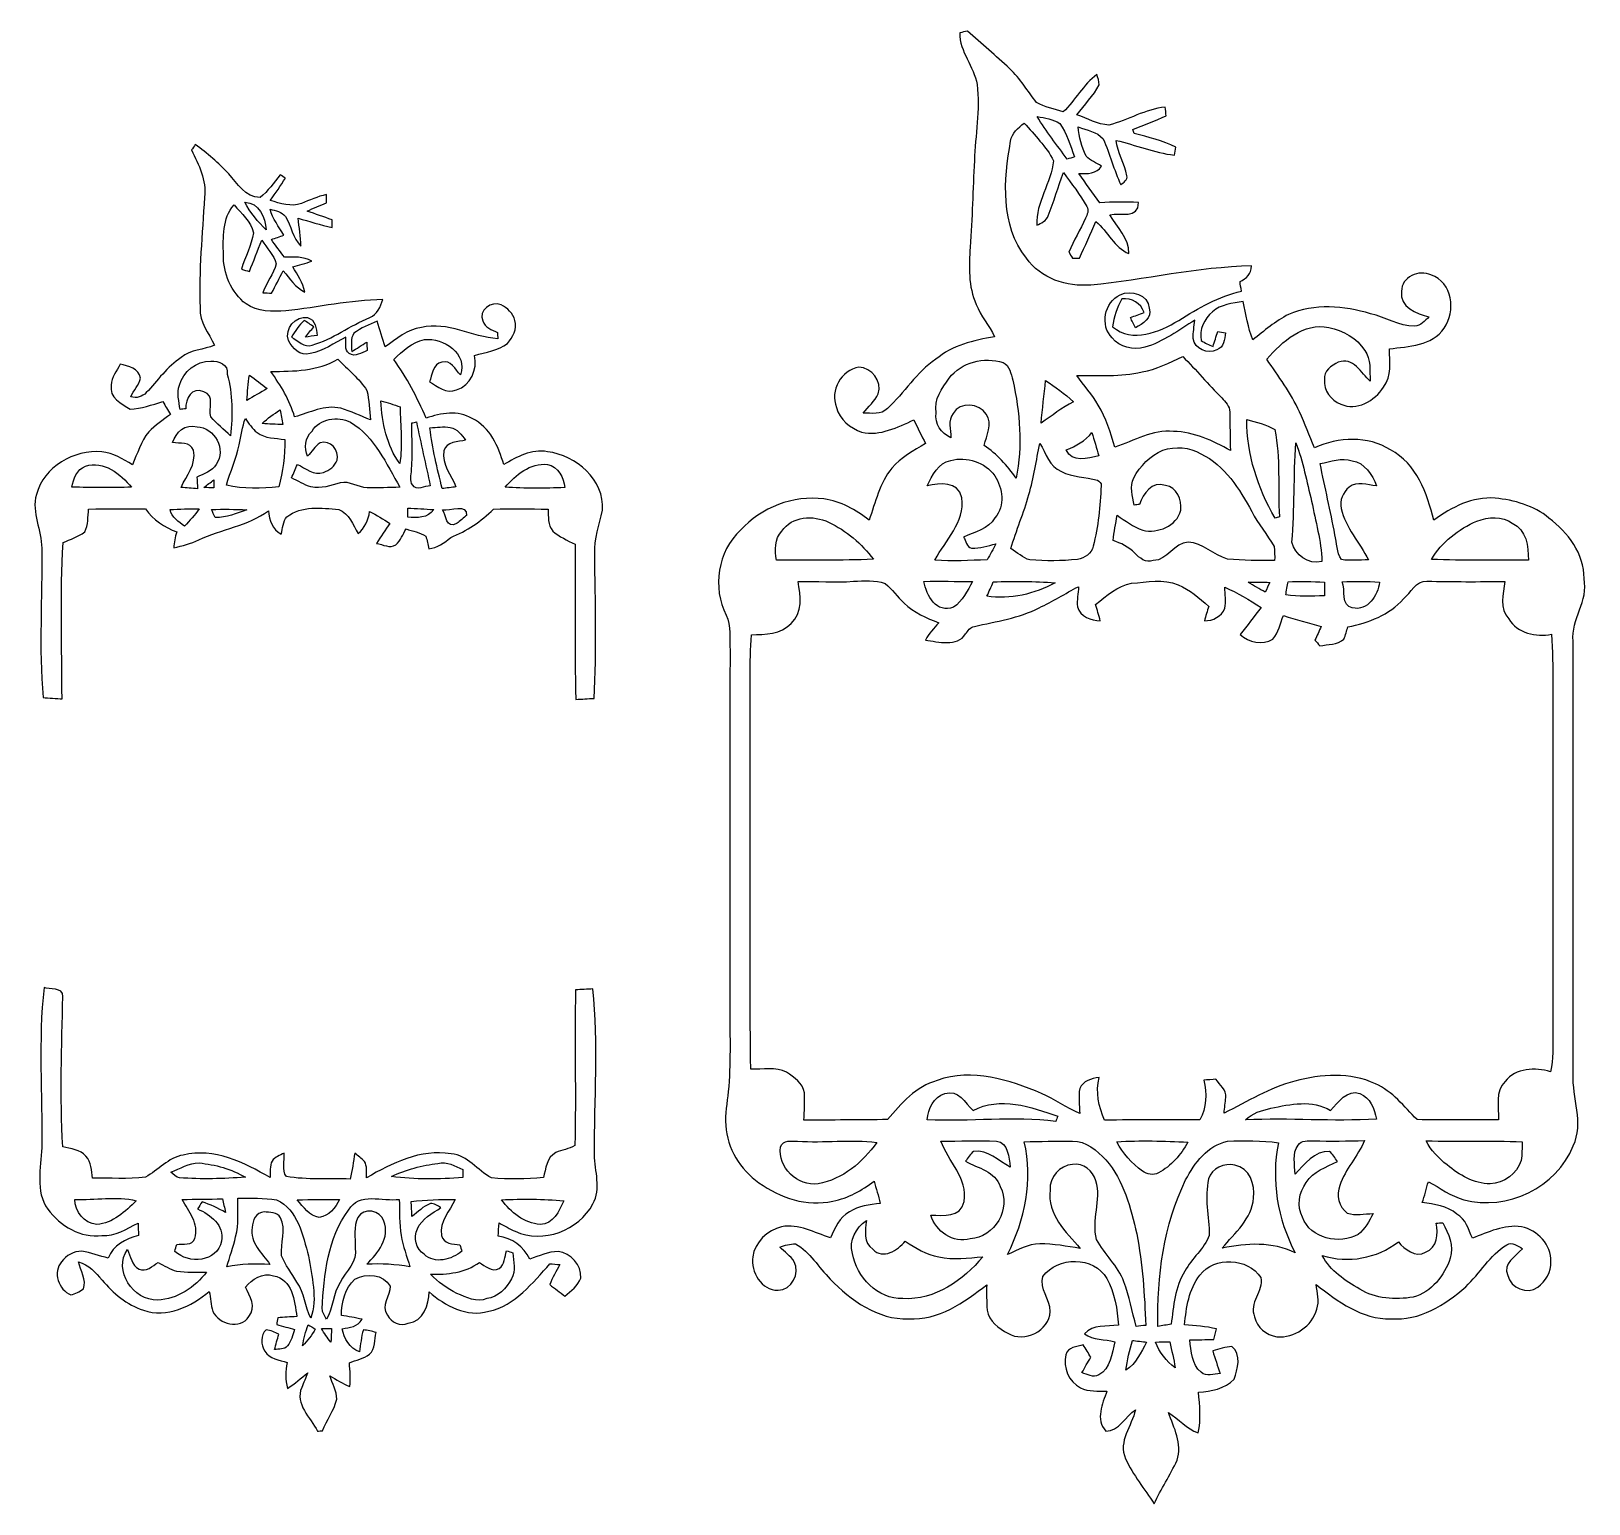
# Model space of a CAD drawing. Header units: centimetres. Extents: x -14.6 to 15.2, y -14.6 to 13.6.
import ezdxf

# ---------------------------------------------------------------- set-up
doc = ezdxf.new("R2010")
doc.units = ezdxf.units.CM
doc.header["$MEASUREMENT"] = 0
doc.layers.add('Layer 1', color=7, linetype='Continuous')

msp = doc.modelspace()

# ---------------------------------------------------------------- linework, layer by layer
at = {"layer": 'Layer 1', "color": 251}
for points, knots in [([(3.18805, 13.6144), (3.23779, 13.62498), (3.28789, 13.63521), (3.33834, 13.64544), (3.33834, 13.64544), (3.61209, 13.41261), (3.87914, 13.17096), (4.14443, 12.92825), (4.14443, 12.92825), (4.34869, 12.73951), (4.48592, 12.49398), (4.66055, 12.28019), (4.66055, 12.28019), (4.81401, 12.18494), (5.00451, 12.16166), (5.17278, 12.0971), (5.17278, 12.0971), (5.40067, 12.32535), (5.55731, 12.61921), (5.81519, 12.81747), (5.81519, 12.81747), (5.83353, 12.75115), (5.85787, 12.68518), (5.86176, 12.61569), (5.86176, 12.61569), (5.74992, 12.40402), (5.57389, 12.23645), (5.43454, 12.04383), (5.43454, 12.04383), (5.63316, 11.96587), (5.83142, 11.85968), (6.04696, 11.84663), (6.04696, 11.84663), (6.41385, 11.938), (6.74441, 12.15425), (7.12682, 12.19094), (7.12682, 12.19094), (7.13281, 12.1345), (7.13881, 12.07805), (7.14446, 12.02161), (7.14446, 12.02161), (6.93173, 11.93412), (6.71865, 11.84557), (6.50416, 11.76161), (6.50416, 11.76161), (6.51051, 11.74256), (6.52286, 11.70446), (6.52921, 11.68541), (6.52921, 11.68541), (6.8005, 11.61591), (7.07496, 11.54536), (7.32861, 11.4233), (7.32861, 11.4233), (7.31908, 11.37214), (7.30991, 11.32099), (7.30038, 11.26984), (7.30038, 11.26984), (6.91691, 11.31605), (6.55849, 11.46493), (6.1849, 11.55241), (6.1849, 11.55241), (6.21665, 11.31676), (6.344, 11.10827), (6.38951, 10.87649), (6.38951, 10.87649), (6.41456, 10.79182), (6.32531, 10.74949), (6.27592, 10.69975), (6.27592, 10.69975), (6.13798, 10.98409), (6.07272, 11.29771), (5.93513, 11.58169), (5.93513, 11.58169), (5.82048, 11.72422), (5.61904, 11.74715), (5.45818, 11.81206), (5.45818, 11.81206), (5.46947, 11.61732), (5.53191, 11.42965), (5.60846, 11.25149), (5.60846, 11.25149), (5.6896, 11.16295), (5.80672, 11.12132), (5.90656, 11.05853), (5.90656, 11.05853), (5.81096, 10.91283), (5.62963, 10.91001), (5.47264, 10.91882), (5.47264, 10.91882), (5.60035, 10.72762), (5.73581, 10.54206), (5.87516, 10.35932), (5.87516, 10.35932), (6.12034, 10.37096), (6.36658, 10.37731), (6.61176, 10.36144), (6.61176, 10.36144), (6.61776, 10.04076), (6.26251, 10.17587), (6.06354, 10.12437), (6.06354, 10.12437), (6.20501, 9.88766), (6.43431, 9.68304), (6.43079, 9.38424), (6.43079, 9.38424), (6.14539, 9.49607), (6.02721, 9.81004), (5.79896, 9.99596), (5.79896, 9.99596), (5.69348, 9.76277), (5.588, 9.52959), (5.48393, 9.29605), (5.48393, 9.29605), (5.43877, 9.29675), (5.39362, 9.29746), (5.34917, 9.29781), (5.34917, 9.29781), (5.32447, 9.33626), (5.30049, 9.37401), (5.2765, 9.41211), (5.2765, 9.41211), (5.37669, 9.6326), (5.49839, 9.84285), (5.60035, 10.06263), (5.60035, 10.06263), (5.6261, 10.13178), (5.6709, 10.21397), (5.62504, 10.28488), (5.62504, 10.28488), (5.49381, 10.51384), (5.33188, 10.72409), (5.1756, 10.93576), (5.1756, 10.93576), (5.06871, 10.66341), (4.99816, 10.37766), (4.88244, 10.10885), (4.88244, 10.10885), (4.84928, 10.01395), (4.75262, 9.96103), (4.66302, 9.92964), (4.66302, 9.92964), (4.64573, 10.36426), (4.93889, 10.73679), (4.98546, 11.16259), (4.98546, 11.16259), (4.84717, 11.43635), (4.61998, 11.65613), (4.42031, 11.88544), (4.42031, 11.88544), (4.31306, 11.78913), (4.18359, 11.69247), (4.16242, 11.53901), (4.16242, 11.53901), (4.03013, 10.79394), (3.96381, 9.92611), (4.46511, 9.29711), (4.46511, 9.29711), (4.74133, 8.90341), (5.23804, 8.74254), (5.70195, 8.78029), (5.70195, 8.78029), (6.72994, 8.87977), (7.74418, 9.12707), (8.77993, 9.14612), (8.77993, 9.14612), (8.77887, 8.99442), (8.67904, 8.90587), (8.55839, 8.84696), (8.55839, 8.84696), (8.56615, 8.78664), (8.57532, 8.72666), (8.58449, 8.66669), (8.58449, 8.66669), (8.14917, 8.56051), (7.75935, 8.33896), (7.38329, 8.10331), (7.38329, 8.10331), (7.01252, 7.87894), (6.49887, 7.6641), (6.11611, 7.97948), (6.11611, 7.97948), (6.14221, 8.16857), (6.19901, 8.35201), (6.29214, 8.51817), (6.29214, 8.51817), (6.48652, 8.53299), (6.65974, 8.43668), (6.72006, 8.25218), (6.72006, 8.25218), (6.63293, 8.22078), (6.54544, 8.19044), (6.45866, 8.1594), (6.45866, 8.1594), (6.48935, 8.09413), (6.5211, 8.02887), (6.5532, 7.96396), (6.5532, 7.96396), (6.69184, 8.03875), (6.88022, 8.14211), (6.81849, 8.33861), (6.81849, 8.33861), (6.80332, 8.59614), (6.46924, 8.70091), (6.2611, 8.59155), (6.2611, 8.59155), (5.95877, 8.45891), (5.87093, 7.99888), (6.11046, 7.76852), (6.11046, 7.76852), (6.24981, 7.57767), (6.51475, 7.53745), (6.73312, 7.58825), (6.73312, 7.58825), (7.08766, 7.68985), (7.38399, 7.91916), (7.69479, 8.1086), (7.69479, 8.1086), (7.67997, 7.99077), (7.65739, 7.87365), (7.65881, 7.75406), (7.65881, 7.75406), (7.69444, 7.55791), (7.93856, 7.44537), (8.11495, 7.54274), (8.11495, 7.54274), (8.25641, 7.57908), (8.25782, 7.74912), (8.28216, 7.86342), (8.28216, 7.86342), (8.23136, 7.87224), (8.18092, 7.88106), (8.13082, 7.88987), (8.13082, 7.88987), (8.10119, 7.79427), (8.0712, 7.69867), (8.04122, 7.60307), (8.04122, 7.60307), (7.95937, 7.64187), (7.88529, 7.66762), (7.81509, 7.71984), (7.81509, 7.71984), (7.77064, 7.92797), (7.87823, 8.134), (8.02957, 8.26911), (8.02957, 8.26911), (8.19221, 8.40987), (8.4141, 8.43386), (8.61942, 8.4642), (8.61942, 8.4642), (8.67128, 8.2169), (8.71255, 7.96537), (8.80251, 7.7283), (8.80251, 7.7283), (9.02123, 7.90434), (9.23784, 8.08919), (9.48796, 8.21937), (9.48796, 8.21937), (9.98608, 8.43351), (10.55088, 8.38165), (11.05852, 8.23207), (11.05852, 8.23207), (11.34604, 8.16751), (11.60357, 7.99077), (11.90625, 7.99147), (11.90625, 7.99147), (12.02126, 8.00241), (12.10204, 8.09519), (12.17965, 8.17104), (12.17965, 8.17104), (11.94682, 8.22995), (11.60533, 8.35484), (11.65578, 8.66246), (11.65578, 8.66246), (11.63955, 8.93163), (12.00044, 9.08861), (12.21775, 8.97361), (12.21775, 8.97361), (12.6298, 8.84096), (12.70282, 8.27511), (12.46893, 7.9562), (12.46893, 7.9562), (12.24068, 7.61118), (11.78807, 7.61012), (11.42083, 7.5565), (11.42083, 7.5565), (11.42753, 7.30744), (11.47057, 7.03792), (11.30794, 6.82484), (11.30794, 6.82484), (11.14354, 6.56766), (10.79006, 6.35212), (10.48914, 6.50064), (10.48914, 6.50064), (10.30076, 6.5719), (10.15647, 6.76063), (10.17482, 6.96948), (10.17482, 6.96948), (10.15682, 7.12858), (10.31064, 7.24464), (10.44187, 7.3025), (10.44187, 7.3025), (10.72656, 7.41151), (10.87826, 7.09366), (11.05464, 6.93949), (11.05464, 6.93949), (11.03701, 7.13599), (11.07757, 7.35753), (10.94881, 7.52581), (10.94881, 7.52581), (10.80029, 7.77064), (10.53253, 7.91034), (10.25948, 7.96537), (10.25948, 7.96537), (9.77688, 8.07473), (9.36766, 7.69444), (9.07133, 7.36141), (9.07133, 7.36141), (9.29217, 7.03298), (9.53488, 6.71407), (9.69751, 6.35071), (9.69751, 6.35071), (9.8044, 6.12599), (9.88836, 5.89139), (9.98643, 5.66279), (9.98643, 5.66279), (10.44504, 5.87128), (11.00561, 5.89809), (11.44376, 5.62187), (11.44376, 5.62187), (11.94188, 5.36328), (12.14649, 4.78578), (12.27384, 4.27461), (12.27384, 4.27461), (12.61075, 4.52967), (13.01432, 4.72511), (13.44754, 4.69971), (13.44754, 4.69971), (13.81337, 4.65984), (14.18978, 4.55648), (14.47906, 4.31765), (14.47906, 4.31765), (14.84348, 4.04213), (15.15392, 3.63432), (15.15004, 3.15666), (15.15004, 3.15666), (15.24282, 2.72733), (14.89781, 2.3816), (14.9412, 1.95897), (14.9412, 1.95897), (14.94049, -0.80469), (14.93591, -3.56905), (14.94367, -6.33307), (14.94367, -6.33307), (14.91968, -6.79027), (15.15392, -7.27322), (14.94331, -7.70996), (14.94331, -7.70996), (14.63005, -8.51323), (13.66943, -8.96373), (12.84605, -8.7443), (12.84605, -8.7443), (12.59875, -8.67586), (12.39238, -8.51676), (12.16766, -8.39893), (12.16766, -8.39893), (12.12921, -8.53228), (12.09428, -8.66704), (12.05124, -8.79934), (12.05124, -8.79934), (12.28196, -8.82862), (12.5289, -8.86284), (12.71376, -9.01876), (12.71376, -9.01876), (12.88415, -9.11648), (12.93989, -9.31122), (13.01044, -9.4802), (13.01044, -9.4802), (13.31454, -9.36837), (13.61581, -9.21632), (13.95201, -9.26077), (13.95201, -9.26077), (14.25751, -9.32568), (14.52739, -9.60826), (14.51645, -9.93211), (14.51645, -9.93211), (14.52386, -10.12331), (14.41556, -10.30781), (14.26351, -10.41859), (14.26351, -10.41859), (14.0649, -10.56922), (13.74034, -10.43587), (13.68742, -10.19704), (13.68742, -10.19704), (13.58336, -9.96209), (13.84018, -9.83192), (13.97071, -9.68375), (13.97071, -9.68375), (13.88181, -9.62978), (13.77421, -9.53911), (13.66837, -9.60967), (13.66837, -9.60967), (13.34452, -9.80934), (13.15649, -10.15788), (12.88309, -10.41294), (12.88309, -10.41294), (12.48798, -10.76007), (11.99621, -11.06946), (11.44764, -11.02466), (11.44764, -11.02466), (10.89342, -11.04194), (10.43164, -10.69022), (10.01677, -10.36884), (10.01677, -10.36884), (10.03723, -10.52407), (10.08697, -10.6874), (10.02877, -10.84086), (10.02877, -10.84086), (9.94198, -11.16753), (9.59944, -11.40001), (9.265, -11.36897), (9.265, -11.36897), (9.06498, -11.34075), (8.8773, -11.19434), (8.83744, -10.98867), (8.83744, -10.98867), (8.72278, -10.72197), (9.01171, -10.49831), (8.95632, -10.23549), (8.95632, -10.23549), (8.71149, -9.85414), (8.06591, -9.82239), (7.78933, -10.18681), (7.78933, -10.18681), (7.57908, -10.4581), (7.52828, -10.80841), (7.49688, -11.14037), (7.49688, -11.14037), (7.69973, -11.16118), (7.90751, -11.16789), (8.10648, -11.21939), (8.10648, -11.21939), (8.09061, -11.28571), (8.07473, -11.35239), (8.0585, -11.41906), (8.0585, -11.41906), (7.90504, -11.42506), (7.75264, -11.43), (7.59954, -11.42965), (7.59954, -11.42965), (7.61788, -11.64696), (7.6327, -11.89743), (7.81191, -12.05089), (7.81191, -12.05089), (7.91457, -12.13873), (8.0578, -12.08017), (8.17986, -12.07452), (8.17986, -12.07452), (8.13012, -11.93024), (8.07755, -11.78595), (8.03804, -11.63884), (8.03804, -11.63884), (8.15728, -11.6018), (8.27828, -11.56088), (8.40458, -11.55629), (8.40458, -11.55629), (8.59226, -11.70693), (8.51217, -11.99197), (8.44726, -12.18424), (8.44726, -12.18424), (8.26206, -12.35922), (8.01264, -12.42554), (7.76464, -12.42801), (7.76464, -12.42801), (7.78404, -12.68836), (7.81614, -12.95506), (7.75652, -13.21259), (7.75652, -13.21259), (7.53463, -13.13392), (7.38329, -12.94659), (7.19067, -12.82136), (7.19067, -12.82136), (7.28698, -13.11557), (7.4616, -13.41649), (7.35118, -13.73681), (7.35118, -13.73681), (7.22312, -14.02292), (7.03933, -14.28186), (6.91515, -14.57078), (6.91515, -14.57078), (6.72818, -14.28715), (6.50946, -14.01692), (6.36658, -13.70824), (6.36658, -13.70824), (6.21453, -13.36181), (6.48899, -13.08806), (6.55391, -12.7702), (6.55391, -12.7702), (6.35988, -12.88979), (6.2424, -13.17943), (5.98699, -13.17625), (5.98699, -13.17625), (5.7852, -12.95435), (5.91855, -12.65273), (6.00957, -12.41354), (6.00957, -12.41354), (5.83882, -12.40825), (5.65785, -12.42695), (5.50051, -12.34828), (5.50051, -12.34828), (5.28285, -12.23081), (5.15761, -11.9567), (5.22287, -11.7161), (5.22287, -11.7161), (5.26062, -11.56935), (5.43278, -11.55735), (5.55413, -11.5249), (5.55413, -11.5249), (5.60282, -11.60392), (5.65221, -11.68294), (5.70089, -11.76196), (5.70089, -11.76196), (5.64162, -11.85898), (5.58271, -11.95599), (5.5305, -12.05724), (5.5305, -12.05724), (5.63174, -12.09005), (5.7464, -12.16378), (5.85152, -12.09992), (5.85152, -12.09992), (6.0766, -11.97928), (6.102, -11.68753), (6.15915, -11.46598), (6.15915, -11.46598), (5.96547, -11.40954), (5.7471, -11.43776), (5.57777, -11.31217), (5.57777, -11.31217), (5.73934, -11.1252), (6.00639, -11.1827), (6.22723, -11.14672), (6.22723, -11.14672), (6.20959, -10.8398), (6.15491, -10.52442), (6.00886, -10.25172), (6.00886, -10.25172), (5.75345, -9.82169), (5.06695, -9.82698), (4.78014, -10.21503), (4.78014, -10.21503), (4.70359, -10.44681), (4.92795, -10.65283), (4.9209, -10.88496), (4.9209, -10.88496), (4.90291, -11.25996), (4.42736, -11.49244), (4.11162, -11.30371), (4.11162, -11.30371), (3.93418, -11.21269), (3.74897, -11.06946), (3.71404, -10.86026), (3.71404, -10.86026), (3.69888, -10.69693), (3.70417, -10.53465), (3.70417, -10.37202), (3.70417, -10.37202), (3.27448, -10.71033), (2.78095, -11.06099), (2.20521, -11.02713), (2.20521, -11.02713), (1.61431, -11.04406), (1.09926, -10.67188), (0.70697, -10.26442), (0.70697, -10.26442), (0.4826, -10.04041), (0.32279, -9.74831), (0.03916, -9.58956), (0.03916, -9.58956), (-0.06597, -9.58709), (-0.16439, -9.61672), (-0.2607, -9.65271), (-0.2607, -9.65271), (-0.16792, -9.74443), (-0.05468, -9.81957), (0.01587, -9.93175), (0.01587, -9.93175), (0.14041, -10.15259), (-0.03493, -10.47962), (-0.29316, -10.47785), (-0.29316, -10.47785), (-0.61419, -10.48561), (-0.8188, -10.12613), (-0.77929, -9.83686), (-0.77929, -9.83686), (-0.73766, -9.55569), (-0.49671, -9.32674), (-0.22507, -9.26077), (-0.22507, -9.26077), (0.09913, -9.20468), (0.41169, -9.37436), (0.71155, -9.47455), (0.71155, -9.47455), (0.80186, -9.28899), (0.87595, -9.07203), (1.07703, -8.97819), (1.07703, -8.97819), (1.24742, -8.84978), (1.46403, -8.84626), (1.66617, -8.81345), (1.66617, -8.81345), (1.62701, -8.67057), (1.58679, -8.52805), (1.54728, -8.38659), (1.54728, -8.38659), (1.31127, -8.56333), (1.05163, -8.71573), (0.75706, -8.769), (0.75706, -8.769), (0.25894, -8.88753), (-0.254, -8.7055), (-0.65899, -8.41975), (-0.65899, -8.41975), (-1.01318, -8.16681), (-1.27247, -7.76005), (-1.29505, -7.31979), (-1.29505, -7.31979), (-1.31974, -7.10212), (-1.26788, -6.88516), (-1.24707, -6.66962), (-1.24707, -6.66962), (-1.19592, -6.1468), (-1.21991, -5.62151), (-1.21638, -5.09764), (-1.21638, -5.09764), (-1.21673, -2.80458), (-1.21991, -0.51118), (-1.21356, 1.78188), (-1.21356, 1.78188), (-1.23119, 2.00519), (-1.1878, 2.24684), (-1.28552, 2.45604), (-1.28552, 2.45604), (-1.55646, 2.97674), (-1.44992, 3.68335), (-1.01424, 4.08376), (-1.01424, 4.08376), (-0.61524, 4.51979), (-0.00282, 4.76144), (0.58632, 4.68207), (0.58632, 4.68207), (0.91228, 4.63868), (1.19627, 4.47216), (1.45203, 4.27637), (1.45203, 4.27637), (1.57304, 4.61716), (1.64924, 4.99039), (1.88983, 5.27262), (1.88983, 5.27262), (2.06128, 5.48217), (2.30223, 5.61128), (2.5333, 5.74358), (2.5333, 5.74358), (2.45533, 5.8928), (2.38125, 6.04379), (2.30999, 6.19619), (2.30999, 6.19619), (1.99284, 6.06108), (1.66652, 5.87939), (1.30845, 5.96336), (1.30845, 5.96336), (1.09573, 6.04379), (0.87842, 6.20113), (0.82797, 6.43714), (0.82797, 6.43714), (0.69003, 6.75675), (0.91969, 7.15539), (1.25624, 7.20513), (1.25624, 7.20513), (1.49966, 7.20372), (1.70427, 6.93596), (1.6256, 6.69854), (1.6256, 6.69854), (1.5621, 6.55179), (1.43404, 6.44843), (1.33844, 6.32425), (1.33844, 6.32425), (1.49719, 6.3306), (1.68134, 6.28721), (1.8034, 6.41632), (1.8034, 6.41632), (2.12901, 6.71477), (2.35797, 7.11129), (2.73085, 7.36), (2.73085, 7.36), (3.04518, 7.62917), (3.45475, 7.72442), (3.85304, 7.78898), (3.85304, 7.78898), (3.75603, 8.00735), (3.59057, 8.18762), (3.5052, 8.41128), (3.5052, 8.41128), (3.34716, 8.75312), (3.36444, 9.14153), (3.38878, 9.50842), (3.38878, 9.50842), (3.43006, 10.06016), (3.43606, 10.61332), (3.46992, 11.16506), (3.46992, 11.16506), (3.48439, 11.65119), (3.58387, 12.13661), (3.52037, 12.62309), (3.52037, 12.62309), (3.46216, 12.97411), (3.18241, 13.24786), (3.18805, 13.6144), (3.18805, 13.6144), (3.18805, 13.6144), (3.18805, 13.6144), (3.18805, 13.6144)], [0, 0, 0, 0, 0.00552486, 0.00552486, 0.00552486, 0.00552486, 0.01104972, 0.01104972, 0.01104972, 0.01104972, 0.01657459, 0.01657459, 0.01657459, 0.01657459, 0.02209945, 0.02209945, 0.02209945, 0.02209945, 0.02762431, 0.02762431, 0.02762431, 0.02762431, 0.03314917, 0.03314917, 0.03314917, 0.03314917, 0.03867403, 0.03867403, 0.03867403, 0.03867403, 0.0441989, 0.0441989, 0.0441989, 0.0441989, 0.04972376, 0.04972376, 0.04972376, 0.04972376, 0.05524862, 0.05524862, 0.05524862, 0.05524862, 0.06077348, 0.06077348, 0.06077348, 0.06077348, 0.06629834, 0.06629834, 0.06629834, 0.06629834, 0.0718232, 0.0718232, 0.0718232, 0.0718232, 0.07734807, 0.07734807, 0.07734807, 0.07734807, 0.08287293, 0.08287293, 0.08287293, 0.08287293, 0.08839779, 0.08839779, 0.08839779, 0.08839779, 0.09392265, 0.09392265, 0.09392265, 0.09392265, 0.09944751, 0.09944751, 0.09944751, 0.09944751, 0.10497238, 0.10497238, 0.10497238, 0.10497238, 0.11049724, 0.11049724, 0.11049724, 0.11049724, 0.1160221, 0.1160221, 0.1160221, 0.1160221, 0.12154696, 0.12154696, 0.12154696, 0.12154696, 0.12707182, 0.12707182, 0.12707182, 0.12707182, 0.13259669, 0.13259669, 0.13259669, 0.13259669, 0.13812155, 0.13812155, 0.13812155, 0.13812155, 0.14364641, 0.14364641, 0.14364641, 0.14364641, 0.14917127, 0.14917127, 0.14917127, 0.14917127, 0.15469613, 0.15469613, 0.15469613, 0.15469613, 0.16022099, 0.16022099, 0.16022099, 0.16022099, 0.16574586, 0.16574586, 0.16574586, 0.16574586, 0.17127072, 0.17127072, 0.17127072, 0.17127072, 0.17679558, 0.17679558, 0.17679558, 0.17679558, 0.18232044, 0.18232044, 0.18232044, 0.18232044, 0.1878453, 0.1878453, 0.1878453, 0.1878453, 0.19337017, 0.19337017, 0.19337017, 0.19337017, 0.19889503, 0.19889503, 0.19889503, 0.19889503, 0.20441989, 0.20441989, 0.20441989, 0.20441989, 0.20994475, 0.20994475, 0.20994475, 0.20994475, 0.21546961, 0.21546961, 0.21546961, 0.21546961, 0.22099448, 0.22099448, 0.22099448, 0.22099448, 0.22651934, 0.22651934, 0.22651934, 0.22651934, 0.2320442, 0.2320442, 0.2320442, 0.2320442, 0.23756906, 0.23756906, 0.23756906, 0.23756906, 0.24309392, 0.24309392, 0.24309392, 0.24309392, 0.24861878, 0.24861878, 0.24861878, 0.24861878, 0.25414365, 0.25414365, 0.25414365, 0.25414365, 0.25966851, 0.25966851, 0.25966851, 0.25966851, 0.26519337, 0.26519337, 0.26519337, 0.26519337, 0.27071823, 0.27071823, 0.27071823, 0.27071823, 0.27624309, 0.27624309, 0.27624309, 0.27624309, 0.28176796, 0.28176796, 0.28176796, 0.28176796, 0.28729282, 0.28729282, 0.28729282, 0.28729282, 0.29281768, 0.29281768, 0.29281768, 0.29281768, 0.29834254, 0.29834254, 0.29834254, 0.29834254, 0.3038674, 0.3038674, 0.3038674, 0.3038674, 0.30939227, 0.30939227, 0.30939227, 0.30939227, 0.31491713, 0.31491713, 0.31491713, 0.31491713, 0.32044199, 0.32044199, 0.32044199, 0.32044199, 0.32596685, 0.32596685, 0.32596685, 0.32596685, 0.33149171, 0.33149171, 0.33149171, 0.33149171, 0.33701657, 0.33701657, 0.33701657, 0.33701657, 0.34254144, 0.34254144, 0.34254144, 0.34254144, 0.3480663, 0.3480663, 0.3480663, 0.3480663, 0.35359116, 0.35359116, 0.35359116, 0.35359116, 0.35911602, 0.35911602, 0.35911602, 0.35911602, 0.36464088, 0.36464088, 0.36464088, 0.36464088, 0.37016575, 0.37016575, 0.37016575, 0.37016575, 0.37569061, 0.37569061, 0.37569061, 0.37569061, 0.38121547, 0.38121547, 0.38121547, 0.38121547, 0.38674033, 0.38674033, 0.38674033, 0.38674033, 0.39226519, 0.39226519, 0.39226519, 0.39226519, 0.39779006, 0.39779006, 0.39779006, 0.39779006, 0.40331492, 0.40331492, 0.40331492, 0.40331492, 0.40883978, 0.40883978, 0.40883978, 0.40883978, 0.41436464, 0.41436464, 0.41436464, 0.41436464, 0.4198895, 0.4198895, 0.4198895, 0.4198895, 0.42541436, 0.42541436, 0.42541436, 0.42541436, 0.43093923, 0.43093923, 0.43093923, 0.43093923, 0.43646409, 0.43646409, 0.43646409, 0.43646409, 0.44198895, 0.44198895, 0.44198895, 0.44198895, 0.44751381, 0.44751381, 0.44751381, 0.44751381, 0.45303867, 0.45303867, 0.45303867, 0.45303867, 0.45856354, 0.45856354, 0.45856354, 0.45856354, 0.4640884, 0.4640884, 0.4640884, 0.4640884, 0.46961326, 0.46961326, 0.46961326, 0.46961326, 0.47513812, 0.47513812, 0.47513812, 0.47513812, 0.48066298, 0.48066298, 0.48066298, 0.48066298, 0.48618785, 0.48618785, 0.48618785, 0.48618785, 0.49171271, 0.49171271, 0.49171271, 0.49171271, 0.49723757, 0.49723757, 0.49723757, 0.49723757, 0.50276243, 0.50276243, 0.50276243, 0.50276243, 0.50828729, 0.50828729, 0.50828729, 0.50828729, 0.51381215, 0.51381215, 0.51381215, 0.51381215, 0.51933702, 0.51933702, 0.51933702, 0.51933702, 0.52486188, 0.52486188, 0.52486188, 0.52486188, 0.53038674, 0.53038674, 0.53038674, 0.53038674, 0.5359116, 0.5359116, 0.5359116, 0.5359116, 0.54143646, 0.54143646, 0.54143646, 0.54143646, 0.54696133, 0.54696133, 0.54696133, 0.54696133, 0.55248619, 0.55248619, 0.55248619, 0.55248619, 0.55801105, 0.55801105, 0.55801105, 0.55801105, 0.56353591, 0.56353591, 0.56353591, 0.56353591, 0.56906077, 0.56906077, 0.56906077, 0.56906077, 0.57458564, 0.57458564, 0.57458564, 0.57458564, 0.5801105, 0.5801105, 0.5801105, 0.5801105, 0.58563536, 0.58563536, 0.58563536, 0.58563536, 0.59116022, 0.59116022, 0.59116022, 0.59116022, 0.59668508, 0.59668508, 0.59668508, 0.59668508, 0.60220994, 0.60220994, 0.60220994, 0.60220994, 0.60773481, 0.60773481, 0.60773481, 0.60773481, 0.61325967, 0.61325967, 0.61325967, 0.61325967, 0.61878453, 0.61878453, 0.61878453, 0.61878453, 0.62430939, 0.62430939, 0.62430939, 0.62430939, 0.62983425, 0.62983425, 0.62983425, 0.62983425, 0.63535912, 0.63535912, 0.63535912, 0.63535912, 0.64088398, 0.64088398, 0.64088398, 0.64088398, 0.64640884, 0.64640884, 0.64640884, 0.64640884, 0.6519337, 0.6519337, 0.6519337, 0.6519337, 0.65745856, 0.65745856, 0.65745856, 0.65745856, 0.66298343, 0.66298343, 0.66298343, 0.66298343, 0.66850829, 0.66850829, 0.66850829, 0.66850829, 0.67403315, 0.67403315, 0.67403315, 0.67403315, 0.67955801, 0.67955801, 0.67955801, 0.67955801, 0.68508287, 0.68508287, 0.68508287, 0.68508287, 0.69060773, 0.69060773, 0.69060773, 0.69060773, 0.6961326, 0.6961326, 0.6961326, 0.6961326, 0.70165746, 0.70165746, 0.70165746, 0.70165746, 0.70718232, 0.70718232, 0.70718232, 0.70718232, 0.71270718, 0.71270718, 0.71270718, 0.71270718, 0.71823204, 0.71823204, 0.71823204, 0.71823204, 0.72375691, 0.72375691, 0.72375691, 0.72375691, 0.72928177, 0.72928177, 0.72928177, 0.72928177, 0.73480663, 0.73480663, 0.73480663, 0.73480663, 0.74033149, 0.74033149, 0.74033149, 0.74033149, 0.74585635, 0.74585635, 0.74585635, 0.74585635, 0.75138122, 0.75138122, 0.75138122, 0.75138122, 0.75690608, 0.75690608, 0.75690608, 0.75690608, 0.76243094, 0.76243094, 0.76243094, 0.76243094, 0.7679558, 0.7679558, 0.7679558, 0.7679558, 0.77348066, 0.77348066, 0.77348066, 0.77348066, 0.77900552, 0.77900552, 0.77900552, 0.77900552, 0.78453039, 0.78453039, 0.78453039, 0.78453039, 0.79005525, 0.79005525, 0.79005525, 0.79005525, 0.79558011, 0.79558011, 0.79558011, 0.79558011, 0.80110497, 0.80110497, 0.80110497, 0.80110497, 0.80662983, 0.80662983, 0.80662983, 0.80662983, 0.8121547, 0.8121547, 0.8121547, 0.8121547, 0.81767956, 0.81767956, 0.81767956, 0.81767956, 0.82320442, 0.82320442, 0.82320442, 0.82320442, 0.82872928, 0.82872928, 0.82872928, 0.82872928, 0.83425414, 0.83425414, 0.83425414, 0.83425414, 0.83977901, 0.83977901, 0.83977901, 0.83977901, 0.84530387, 0.84530387, 0.84530387, 0.84530387, 0.85082873, 0.85082873, 0.85082873, 0.85082873, 0.85635359, 0.85635359, 0.85635359, 0.85635359, 0.86187845, 0.86187845, 0.86187845, 0.86187845, 0.86740331, 0.86740331, 0.86740331, 0.86740331, 0.87292818, 0.87292818, 0.87292818, 0.87292818, 0.87845304, 0.87845304, 0.87845304, 0.87845304, 0.8839779, 0.8839779, 0.8839779, 0.8839779, 0.88950276, 0.88950276, 0.88950276, 0.88950276, 0.89502762, 0.89502762, 0.89502762, 0.89502762, 0.90055249, 0.90055249, 0.90055249, 0.90055249, 0.90607735, 0.90607735, 0.90607735, 0.90607735, 0.91160221, 0.91160221, 0.91160221, 0.91160221, 0.91712707, 0.91712707, 0.91712707, 0.91712707, 0.92265193, 0.92265193, 0.92265193, 0.92265193, 0.9281768, 0.9281768, 0.9281768, 0.9281768, 0.93370166, 0.93370166, 0.93370166, 0.93370166, 0.93922652, 0.93922652, 0.93922652, 0.93922652, 0.94475138, 0.94475138, 0.94475138, 0.94475138, 0.95027624, 0.95027624, 0.95027624, 0.95027624, 0.9558011, 0.9558011, 0.9558011, 0.9558011, 0.96132597, 0.96132597, 0.96132597, 0.96132597, 0.96685083, 0.96685083, 0.96685083, 0.96685083, 0.97237569, 0.97237569, 0.97237569, 0.97237569, 0.97790055, 0.97790055, 0.97790055, 0.97790055, 0.98342541, 0.98342541, 0.98342541, 0.98342541, 0.98895028, 0.98895028, 0.98895028, 0.98895028, 1, 1, 1, 1]), ([(4.67219, 12.00961), (4.84399, 11.72422), (5.05143, 11.46281), (5.2451, 11.19258), (5.2451, 11.19258), (5.29237, 11.20669), (5.34, 11.22116), (5.38762, 11.23597), (5.38762, 11.23597), (5.30719, 11.45505), (5.24192, 11.68647), (5.10399, 11.87697), (5.10399, 11.87697), (4.97769, 11.96199), (4.81859, 11.98033), (4.67219, 12.00961), (4.67219, 12.00961), (4.67219, 12.00961), (4.67219, 12.00961), (4.67219, 12.00961)], [0, 0, 0, 0, 0.16666667, 0.16666667, 0.16666667, 0.16666667, 0.33333333, 0.33333333, 0.33333333, 0.33333333, 0.5, 0.5, 0.5, 0.5, 0.66666667, 0.66666667, 0.66666667, 0.66666667, 1, 1, 1, 1]), ([(-11.46246, 11.47092), (-11.22609, 11.31252), (-11.01866, 11.11462), (-10.81758, 10.91459), (-10.81758, 10.91459), (-10.65812, 10.72656), (-10.49973, 10.45845), (-10.21891, 10.45704), (-10.21891, 10.45704), (-10.06404, 10.57769), (-9.95468, 10.74314), (-9.83086, 10.89307), (-9.83086, 10.89307), (-9.80652, 10.8772), (-9.75783, 10.8458), (-9.73349, 10.82993), (-9.73349, 10.82993), (-9.82169, 10.68141), (-9.9247, 10.54276), (-10.02242, 10.40059), (-10.02242, 10.40059), (-9.83333, 10.34838), (-9.62237, 10.2676), (-9.42763, 10.34486), (-9.42763, 10.34486), (-9.26888, 10.40518), (-9.11401, 10.47644), (-8.94786, 10.51595), (-8.94786, 10.51595), (-8.94644, 10.46304), (-8.94539, 10.41012), (-8.94398, 10.3572), (-8.94398, 10.3572), (-9.06921, 10.30605), (-9.19339, 10.25243), (-9.31651, 10.19704), (-9.31651, 10.19704), (-9.15741, 10.14342), (-8.99866, 10.08733), (-8.83991, 10.03159), (-8.83991, 10.03159), (-8.83955, 9.98185), (-8.83955, 9.93211), (-8.8392, 9.88236), (-8.8392, 9.88236), (-9.05863, 9.93599), (-9.27559, 9.99807), (-9.49113, 10.06475), (-9.49113, 10.06475), (-9.46926, 9.88624), (-9.44316, 9.70809), (-9.43504, 9.52817), (-9.43504, 9.52817), (-9.59803, 9.67952), (-9.61496, 9.91694), (-9.73384, 10.09615), (-9.73384, 10.09615), (-9.80087, 10.19034), (-9.9247, 10.20374), (-10.02665, 10.23373), (-10.02665, 10.23373), (-9.97585, 10.05099), (-9.86084, 9.89859), (-9.76418, 9.73808), (-9.76418, 9.73808), (-9.84179, 9.70492), (-9.92364, 9.68199), (-10.00266, 9.65376), (-10.00266, 9.65376), (-9.91905, 9.53982), (-9.83439, 9.42657), (-9.75078, 9.31227), (-9.75078, 9.31227), (-9.57509, 9.31862), (-9.38706, 9.33168), (-9.22902, 9.2389), (-9.22902, 9.2389), (-9.34861, 9.19797), (-9.47032, 9.16446), (-9.59203, 9.12989), (-9.59203, 9.12989), (-9.50666, 8.97361), (-9.38953, 8.82826), (-9.36343, 8.64658), (-9.36343, 8.64658), (-9.54299, 8.7316), (-9.64847, 8.90693), (-9.77477, 9.05228), (-9.77477, 9.05228), (-9.85167, 8.91081), (-9.9247, 8.76759), (-9.99843, 8.62471), (-9.99843, 8.62471), (-10.05381, 8.62753), (-10.1092, 8.63036), (-10.16459, 8.63318), (-10.16459, 8.63318), (-10.10073, 8.82826), (-9.96139, 8.99089), (-9.90741, 9.18774), (-9.90741, 9.18774), (-9.95504, 9.36061), (-10.0898, 9.49254), (-10.18716, 9.6393), (-10.18716, 9.6393), (-10.26971, 9.44069), (-10.34203, 9.23819), (-10.42458, 9.03993), (-10.42458, 9.03993), (-10.47574, 9.05475), (-10.52689, 9.06992), (-10.57769, 9.08473), (-10.57769, 9.08473), (-10.50184, 9.31827), (-10.38825, 9.54229), (-10.3445, 9.78394), (-10.3445, 9.78394), (-10.3946, 9.99702), (-10.58016, 10.15189), (-10.71633, 10.31557), (-10.71633, 10.31557), (-10.94881, 10.06087), (-10.92306, 9.68551), (-10.92235, 9.36519), (-10.92235, 9.36519), (-10.92694, 9.00853), (-10.77454, 8.63988), (-10.48844, 8.41939), (-10.48844, 8.41939), (-10.27007, 8.26629), (-9.98044, 8.2677), (-9.72538, 8.2871), (-9.72538, 8.2871), (-9.10519, 8.35448), (-8.49207, 8.48995), (-7.86659, 8.50406), (-7.86659, 8.50406), (-7.90504, 8.36577), (-7.97666, 8.21972), (-8.11459, 8.15763), (-8.11459, 8.15763), (-8.49595, 8.00806), (-8.82403, 7.73889), (-9.22232, 7.63023), (-9.22232, 7.63023), (-9.37366, 7.57379), (-9.49325, 7.72195), (-9.61672, 7.78087), (-9.61672, 7.78087), (-9.55075, 7.8994), (-9.46856, 8.00806), (-9.37295, 8.10472), (-9.37295, 8.10472), (-9.31157, 8.06309), (-9.24983, 8.02146), (-9.18774, 7.98019), (-9.18774, 7.98019), (-9.24348, 7.91598), (-9.29958, 7.85177), (-9.35143, 7.78439), (-9.35143, 7.78439), (-9.27629, 7.79392), (-9.2015, 7.8045), (-9.12636, 7.81544), (-9.12636, 7.81544), (-9.14047, 7.94385), (-9.15388, 8.12024), (-9.30698, 8.15657), (-9.30698, 8.15657), (-9.53629, 8.20279), (-9.75607, 7.94314), (-9.67352, 7.71913), (-9.67352, 7.71913), (-9.59944, 7.5692), (-9.44845, 7.41468), (-9.26042, 7.46795), (-9.26042, 7.46795), (-9.01065, 7.51276), (-8.79687, 7.67009), (-8.57568, 7.78369), (-8.57568, 7.78369), (-8.56686, 7.68032), (-8.6106, 7.54062), (-8.50971, 7.47007), (-8.50971, 7.47007), (-8.39858, 7.39175), (-8.27299, 7.48947), (-8.16504, 7.52651), (-8.16504, 7.52651), (-8.16857, 7.58084), (-8.1721, 7.63482), (-8.17527, 7.68879), (-8.17527, 7.68879), (-8.27088, 7.62917), (-8.36366, 7.56461), (-8.46173, 7.50923), (-8.46173, 7.50923), (-8.46526, 7.62388), (-8.49242, 7.75688), (-8.4201, 7.85601), (-8.4201, 7.85601), (-8.28816, 7.96008), (-8.12906, 8.02675), (-7.97278, 8.08672), (-7.97278, 8.08672), (-7.92374, 7.92268), (-7.87859, 7.75652), (-7.82003, 7.59531), (-7.82003, 7.59531), (-7.60659, 7.74665), (-7.39634, 7.93327), (-7.12823, 7.96996), (-7.12823, 7.96996), (-6.62164, 8.08531), (-6.16056, 7.78581), (-5.66491, 7.75335), (-5.66491, 7.75335), (-5.66561, 7.78334), (-5.66702, 7.8426), (-5.66773, 7.87224), (-5.66773, 7.87224), (-5.77779, 7.92162), (-5.91644, 7.96114), (-5.95101, 8.09378), (-5.95101, 8.09378), (-6.05049, 8.29063), (-5.78379, 8.48395), (-5.60211, 8.40387), (-5.60211, 8.40387), (-5.48005, 8.34355), (-5.37386, 8.23419), (-5.33435, 8.10154), (-5.33435, 8.10154), (-5.28179, 7.94385), (-5.3848, 7.78334), (-5.47511, 7.66233), (-5.47511, 7.66233), (-5.6582, 7.52122), (-5.89456, 7.49794), (-6.11011, 7.43338), (-6.11011, 7.43338), (-6.05084, 7.16668), (-6.18067, 6.85588), (-6.45407, 6.77263), (-6.45407, 6.77263), (-6.65304, 6.69255), (-6.81637, 6.8393), (-6.97477, 6.9275), (-6.97477, 6.9275), (-6.91938, 7.05414), (-6.90774, 7.27216), (-6.73488, 7.30462), (-6.73488, 7.30462), (-6.56625, 7.35612), (-6.477, 7.15821), (-6.37822, 7.06049), (-6.37822, 7.06049), (-6.23394, 7.4616), (-6.70948, 7.7791), (-7.06896, 7.73642), (-7.06896, 7.73642), (-7.30356, 7.68456), (-7.49229, 7.52193), (-7.65634, 7.35542), (-7.65634, 7.35542), (-7.40728, 7.00617), (-7.20619, 6.62587), (-7.03827, 6.23182), (-7.03827, 6.23182), (-6.75499, 6.32425), (-6.42514, 6.38951), (-6.15738, 6.223), (-6.15738, 6.223), (-5.80743, 6.05931), (-5.65185, 5.68713), (-5.54955, 5.33964), (-5.54955, 5.33964), (-5.29414, 5.49028), (-5.02144, 5.64233), (-4.70958, 5.58765), (-4.70958, 5.58765), (-4.16454, 5.51639), (-3.61209, 5.0546), (-3.65901, 4.46511), (-3.65901, 4.46511), (-3.71299, 4.18888), (-3.81953, 3.91724), (-3.80541, 3.63079), (-3.80541, 3.63079), (-3.7973, 2.70792), (-3.7652, 1.78364), (-3.81847, 0.86148), (-3.81847, 0.86148), (-3.93453, 0.85478), (-4.05095, 0.84878), (-4.16736, 0.84102), (-4.16736, 0.84102), (-4.19594, 1.83303), (-4.1716, 2.82504), (-4.18289, 3.81706), (-4.18289, 3.81706), (-4.33282, 3.8862), (-4.48345, 3.96169), (-4.61081, 4.06753), (-4.61081, 4.06753), (-4.70464, 4.18465), (-4.69583, 4.34446), (-4.70041, 4.48628), (-4.70041, 4.48628), (-5.05001, 4.49721), (-5.39926, 4.49721), (-5.74851, 4.48804), (-5.74851, 4.48804), (-5.98099, 4.25132), (-6.26075, 4.07), (-6.56625, 3.94335), (-6.56625, 3.94335), (-6.69149, 3.84387), (-6.82202, 3.74333), (-6.98747, 3.72816), (-6.98747, 3.72816), (-7.00546, 3.80859), (-7.01181, 3.89255), (-7.04391, 3.96875), (-7.04391, 3.96875), (-7.15574, 4.0453), (-7.29403, 4.06823), (-7.42139, 4.10845), (-7.42139, 4.10845), (-7.48206, 4.00544), (-7.52616, 3.88726), (-7.61683, 3.80577), (-7.61683, 3.80577), (-7.72866, 3.72639), (-7.8673, 3.81176), (-7.98513, 3.83152), (-7.98513, 3.83152), (-7.91104, 3.96593), (-7.81861, 4.08869), (-7.72971, 4.21323), (-7.72971, 4.21323), (-7.85848, 4.29295), (-7.98513, 4.3748), (-8.12094, 4.44183), (-8.12094, 4.44183), (-8.14246, 4.27778), (-8.21373, 4.12362), (-8.34108, 4.01779), (-8.34108, 4.01779), (-8.43739, 4.18606), (-8.51359, 4.40796), (-8.71255, 4.47887), (-8.71255, 4.47887), (-9.04064, 4.51167), (-9.42622, 4.56036), (-9.70386, 4.34199), (-9.70386, 4.34199), (-9.78182, 4.24991), (-9.78182, 4.11939), (-9.81675, 4.00861), (-9.81675, 4.00861), (-9.98008, 4.10069), (-10.04782, 4.27496), (-10.05734, 4.45699), (-10.05734, 4.45699), (-10.45598, 4.16983), (-10.95234, 4.09857), (-11.39366, 3.90243), (-11.39366, 3.90243), (-11.54359, 3.82517), (-11.7094, 3.78742), (-11.87168, 3.74509), (-11.87168, 3.74509), (-11.86956, 3.84916), (-11.84451, 3.95041), (-11.81559, 4.04954), (-11.81559, 4.04954), (-12.05336, 4.13879), (-12.26256, 4.28731), (-12.4139, 4.49157), (-12.4139, 4.49157), (-12.77726, 4.49792), (-13.14097, 4.49792), (-13.50469, 4.48804), (-13.50469, 4.48804), (-13.51915, 4.34128), (-13.50963, 4.18606), (-13.57877, 4.0513), (-13.57877, 4.0513), (-13.70189, 3.95499), (-13.85323, 3.90878), (-13.99469, 3.84669), (-13.99469, 3.84669), (-14.04761, 2.84903), (-14.01868, 1.84926), (-14.01304, 0.8509), (-14.01304, 0.8509), (-14.10335, 0.8576), (-14.28397, 0.87136), (-14.37428, 0.87806), (-14.37428, 0.87806), (-14.46283, 1.82668), (-14.3891, 2.78483), (-14.40321, 3.73698), (-14.40321, 3.73698), (-14.39933, 4.08552), (-14.60535, 4.41643), (-14.50481, 4.7685), (-14.50481, 4.7685), (-14.36617, 5.30331), (-13.78232, 5.63139), (-13.25139, 5.58624), (-13.25139, 5.58624), (-13.03479, 5.56189), (-12.84817, 5.44689), (-12.66613, 5.33682), (-12.66613, 5.33682), (-12.57018, 5.55096), (-12.50174, 5.78273), (-12.35357, 5.96829), (-12.35357, 5.96829), (-12.22834, 6.09494), (-12.07911, 6.19407), (-11.93835, 6.30202), (-11.93835, 6.30202), (-11.98598, 6.38457), (-12.03431, 6.46677), (-12.08405, 6.54791), (-12.08405, 6.54791), (-12.28937, 6.48652), (-12.49433, 6.41315), (-12.71023, 6.40433), (-12.71023, 6.40433), (-12.87392, 6.50381), (-13.11451, 6.62517), (-13.07183, 6.86329), (-13.07183, 6.86329), (-13.07747, 7.01569), (-12.95894, 7.13387), (-12.89756, 7.26334), (-12.89756, 7.26334), (-12.75115, 7.23371), (-12.53631, 7.18079), (-12.51126, 6.99982), (-12.51126, 6.99982), (-12.53173, 6.86364), (-12.64567, 6.76628), (-12.69436, 6.64034), (-12.69436, 6.64034), (-12.58852, 6.60576), (-12.47493, 6.63857), (-12.40014, 6.71936), (-12.40014, 6.71936), (-12.18353, 6.94937), (-11.99938, 7.21748), (-11.72986, 7.39069), (-11.72986, 7.39069), (-11.54924, 7.54697), (-11.30053, 7.53957), (-11.09063, 7.62776), (-11.09063, 7.62776), (-11.19646, 7.86095), (-11.3859, 8.07014), (-11.36968, 8.34319), (-11.36968, 8.34319), (-11.39613, 9.05051), (-11.32487, 9.75642), (-11.28289, 10.46198), (-11.28289, 10.46198), (-11.24268, 10.78583), (-11.39578, 11.08639), (-11.53089, 11.37003), (-11.53089, 11.37003), (-11.51396, 11.39507), (-11.47939, 11.44552), (-11.46246, 11.47092), (-11.46246, 11.47092), (-11.46246, 11.47092), (-11.46246, 11.47092), (-11.46246, 11.47092)], [0, 0, 0, 0, 0.00826446, 0.00826446, 0.00826446, 0.00826446, 0.01652893, 0.01652893, 0.01652893, 0.01652893, 0.02479339, 0.02479339, 0.02479339, 0.02479339, 0.03305785, 0.03305785, 0.03305785, 0.03305785, 0.04132231, 0.04132231, 0.04132231, 0.04132231, 0.04958678, 0.04958678, 0.04958678, 0.04958678, 0.05785124, 0.05785124, 0.05785124, 0.05785124, 0.0661157, 0.0661157, 0.0661157, 0.0661157, 0.07438017, 0.07438017, 0.07438017, 0.07438017, 0.08264463, 0.08264463, 0.08264463, 0.08264463, 0.09090909, 0.09090909, 0.09090909, 0.09090909, 0.09917355, 0.09917355, 0.09917355, 0.09917355, 0.10743802, 0.10743802, 0.10743802, 0.10743802, 0.11570248, 0.11570248, 0.11570248, 0.11570248, 0.12396694, 0.12396694, 0.12396694, 0.12396694, 0.1322314, 0.1322314, 0.1322314, 0.1322314, 0.14049587, 0.14049587, 0.14049587, 0.14049587, 0.14876033, 0.14876033, 0.14876033, 0.14876033, 0.15702479, 0.15702479, 0.15702479, 0.15702479, 0.16528926, 0.16528926, 0.16528926, 0.16528926, 0.17355372, 0.17355372, 0.17355372, 0.17355372, 0.18181818, 0.18181818, 0.18181818, 0.18181818, 0.19008264, 0.19008264, 0.19008264, 0.19008264, 0.19834711, 0.19834711, 0.19834711, 0.19834711, 0.20661157, 0.20661157, 0.20661157, 0.20661157, 0.21487603, 0.21487603, 0.21487603, 0.21487603, 0.2231405, 0.2231405, 0.2231405, 0.2231405, 0.23140496, 0.23140496, 0.23140496, 0.23140496, 0.23966942, 0.23966942, 0.23966942, 0.23966942, 0.24793388, 0.24793388, 0.24793388, 0.24793388, 0.25619835, 0.25619835, 0.25619835, 0.25619835, 0.26446281, 0.26446281, 0.26446281, 0.26446281, 0.27272727, 0.27272727, 0.27272727, 0.27272727, 0.28099174, 0.28099174, 0.28099174, 0.28099174, 0.2892562, 0.2892562, 0.2892562, 0.2892562, 0.29752066, 0.29752066, 0.29752066, 0.29752066, 0.30578512, 0.30578512, 0.30578512, 0.30578512, 0.31404959, 0.31404959, 0.31404959, 0.31404959, 0.32231405, 0.32231405, 0.32231405, 0.32231405, 0.33057851, 0.33057851, 0.33057851, 0.33057851, 0.33884298, 0.33884298, 0.33884298, 0.33884298, 0.34710744, 0.34710744, 0.34710744, 0.34710744, 0.3553719, 0.3553719, 0.3553719, 0.3553719, 0.36363636, 0.36363636, 0.36363636, 0.36363636, 0.37190083, 0.37190083, 0.37190083, 0.37190083, 0.38016529, 0.38016529, 0.38016529, 0.38016529, 0.38842975, 0.38842975, 0.38842975, 0.38842975, 0.39669421, 0.39669421, 0.39669421, 0.39669421, 0.40495868, 0.40495868, 0.40495868, 0.40495868, 0.41322314, 0.41322314, 0.41322314, 0.41322314, 0.4214876, 0.4214876, 0.4214876, 0.4214876, 0.42975207, 0.42975207, 0.42975207, 0.42975207, 0.43801653, 0.43801653, 0.43801653, 0.43801653, 0.44628099, 0.44628099, 0.44628099, 0.44628099, 0.45454545, 0.45454545, 0.45454545, 0.45454545, 0.46280992, 0.46280992, 0.46280992, 0.46280992, 0.47107438, 0.47107438, 0.47107438, 0.47107438, 0.47933884, 0.47933884, 0.47933884, 0.47933884, 0.48760331, 0.48760331, 0.48760331, 0.48760331, 0.49586777, 0.49586777, 0.49586777, 0.49586777, 0.50413223, 0.50413223, 0.50413223, 0.50413223, 0.51239669, 0.51239669, 0.51239669, 0.51239669, 0.52066116, 0.52066116, 0.52066116, 0.52066116, 0.52892562, 0.52892562, 0.52892562, 0.52892562, 0.53719008, 0.53719008, 0.53719008, 0.53719008, 0.54545455, 0.54545455, 0.54545455, 0.54545455, 0.55371901, 0.55371901, 0.55371901, 0.55371901, 0.56198347, 0.56198347, 0.56198347, 0.56198347, 0.57024793, 0.57024793, 0.57024793, 0.57024793, 0.5785124, 0.5785124, 0.5785124, 0.5785124, 0.58677686, 0.58677686, 0.58677686, 0.58677686, 0.59504132, 0.59504132, 0.59504132, 0.59504132, 0.60330579, 0.60330579, 0.60330579, 0.60330579, 0.61157025, 0.61157025, 0.61157025, 0.61157025, 0.61983471, 0.61983471, 0.61983471, 0.61983471, 0.62809917, 0.62809917, 0.62809917, 0.62809917, 0.63636364, 0.63636364, 0.63636364, 0.63636364, 0.6446281, 0.6446281, 0.6446281, 0.6446281, 0.65289256, 0.65289256, 0.65289256, 0.65289256, 0.66115702, 0.66115702, 0.66115702, 0.66115702, 0.66942149, 0.66942149, 0.66942149, 0.66942149, 0.67768595, 0.67768595, 0.67768595, 0.67768595, 0.68595041, 0.68595041, 0.68595041, 0.68595041, 0.69421488, 0.69421488, 0.69421488, 0.69421488, 0.70247934, 0.70247934, 0.70247934, 0.70247934, 0.7107438, 0.7107438, 0.7107438, 0.7107438, 0.71900826, 0.71900826, 0.71900826, 0.71900826, 0.72727273, 0.72727273, 0.72727273, 0.72727273, 0.73553719, 0.73553719, 0.73553719, 0.73553719, 0.74380165, 0.74380165, 0.74380165, 0.74380165, 0.75206612, 0.75206612, 0.75206612, 0.75206612, 0.76033058, 0.76033058, 0.76033058, 0.76033058, 0.76859504, 0.76859504, 0.76859504, 0.76859504, 0.7768595, 0.7768595, 0.7768595, 0.7768595, 0.78512397, 0.78512397, 0.78512397, 0.78512397, 0.79338843, 0.79338843, 0.79338843, 0.79338843, 0.80165289, 0.80165289, 0.80165289, 0.80165289, 0.80991736, 0.80991736, 0.80991736, 0.80991736, 0.81818182, 0.81818182, 0.81818182, 0.81818182, 0.82644628, 0.82644628, 0.82644628, 0.82644628, 0.83471074, 0.83471074, 0.83471074, 0.83471074, 0.84297521, 0.84297521, 0.84297521, 0.84297521, 0.85123967, 0.85123967, 0.85123967, 0.85123967, 0.85950413, 0.85950413, 0.85950413, 0.85950413, 0.8677686, 0.8677686, 0.8677686, 0.8677686, 0.87603306, 0.87603306, 0.87603306, 0.87603306, 0.88429752, 0.88429752, 0.88429752, 0.88429752, 0.89256198, 0.89256198, 0.89256198, 0.89256198, 0.90082645, 0.90082645, 0.90082645, 0.90082645, 0.90909091, 0.90909091, 0.90909091, 0.90909091, 0.91735537, 0.91735537, 0.91735537, 0.91735537, 0.92561983, 0.92561983, 0.92561983, 0.92561983, 0.9338843, 0.9338843, 0.9338843, 0.9338843, 0.94214876, 0.94214876, 0.94214876, 0.94214876, 0.95041322, 0.95041322, 0.95041322, 0.95041322, 0.95867769, 0.95867769, 0.95867769, 0.95867769, 0.96694215, 0.96694215, 0.96694215, 0.96694215, 0.97520661, 0.97520661, 0.97520661, 0.97520661, 0.98347107, 0.98347107, 0.98347107, 0.98347107, 1, 1, 1, 1]), ([(-10.51384, 10.36884), (-10.40483, 10.17199), (-10.26724, 9.9889), (-10.09897, 9.83862), (-10.09897, 9.83862), (-10.12437, 10.08062), (-10.23303, 10.35826), (-10.51384, 10.36884), (-10.51384, 10.36884), (-10.51384, 10.36884), (-10.51384, 10.36884), (-10.51384, 10.36884)], [0, 0, 0, 0, 0.25, 0.25, 0.25, 0.25, 0.5, 0.5, 0.5, 0.5, 1, 1, 1, 1]), ([(-11.76549, 6.86188), (-11.81594, 6.70877), (-11.7729, 6.55144), (-11.75068, 6.39798), (-11.75068, 6.39798), (-11.72386, 6.40045), (-11.67059, 6.40609), (-11.64414, 6.40856), (-11.64414, 6.40856), (-11.64625, 6.60012), (-11.53372, 6.84459), (-11.29418, 6.73453), (-11.29418, 6.73453), (-11.08357, 6.66291), (-11.20669, 6.41597), (-11.16401, 6.25299), (-11.16401, 6.25299), (-11.05147, 6.11964), (-10.90965, 6.01521), (-10.78442, 5.89386), (-10.78442, 5.89386), (-10.7442, 6.28756), (-10.74279, 6.68972), (-10.84651, 7.07461), (-10.84651, 7.07461), (-10.82216, 7.26475), (-11.01654, 7.3339), (-11.16401, 7.32014), (-11.16401, 7.32014), (-11.44411, 7.33637), (-11.68471, 7.11447), (-11.76549, 6.86188), (-11.76549, 6.86188), (-11.76549, 6.86188), (-11.76549, 6.86188), (-11.76549, 6.86188)], [0, 0, 0, 0, 0.1, 0.1, 0.1, 0.1, 0.2, 0.2, 0.2, 0.2, 0.3, 0.3, 0.3, 0.3, 0.4, 0.4, 0.4, 0.4, 0.5, 0.5, 0.5, 0.5, 0.6, 0.6, 0.6, 0.6, 0.7, 0.7, 0.7, 0.7, 0.8, 0.8, 0.8, 0.8, 1, 1, 1, 1]), ([(-10.0143, 7.12752), (-9.82416, 6.85729), (-9.64847, 6.57578), (-9.55675, 6.25475), (-9.55675, 6.25475), (-9.26641, 6.33412), (-8.98349, 6.49358), (-8.67304, 6.41914), (-8.67304, 6.41914), (-8.4776, 6.36058), (-8.29275, 6.27345), (-8.10472, 6.19584), (-8.10472, 6.19584), (-8.11742, 6.38457), (-8.12941, 6.57613), (-8.17104, 6.75957), (-8.17104, 6.75957), (-8.31744, 6.99135), (-8.5411, 7.1628), (-8.72666, 7.36177), (-8.72666, 7.36177), (-9.11296, 7.13281), (-9.57721, 7.12399), (-10.0143, 7.12752), (-10.0143, 7.12752), (-10.0143, 7.12752), (-10.0143, 7.12752), (-10.0143, 7.12752)], [0, 0, 0, 0, 0.125, 0.125, 0.125, 0.125, 0.25, 0.25, 0.25, 0.25, 0.375, 0.375, 0.375, 0.375, 0.5, 0.5, 0.5, 0.5, 0.625, 0.625, 0.625, 0.625, 0.75, 0.75, 0.75, 0.75, 1, 1, 1, 1]), ([(2.98662, 6.99629), (2.84656, 6.80438), (2.68958, 6.58777), (2.73544, 6.33342), (2.73544, 6.33342), (2.70475, 6.12458), (2.83245, 5.93372), (3.02048, 5.85682), (3.02048, 5.85682), (3.01096, 6.01063), (2.95734, 6.18702), (3.06352, 6.32037), (3.06352, 6.32037), (3.19017, 6.55708), (3.5687, 6.52004), (3.69641, 6.30414), (3.69641, 6.30414), (3.82129, 6.12246), (3.70099, 5.89809), (3.65372, 5.70794), (3.65372, 5.70794), (3.90419, 5.54496), (4.09857, 5.32201), (4.26791, 5.07894), (4.26791, 5.07894), (4.3942, 5.69913), (4.33917, 6.34189), (4.20687, 6.95607), (4.20687, 6.95607), (4.16419, 7.07672), (4.14902, 7.24112), (4.01708, 7.29862), (4.01708, 7.29862), (3.65619, 7.4101), (3.22051, 7.30179), (2.98662, 6.99629), (2.98662, 6.99629), (2.98662, 6.99629), (2.98662, 6.99629), (2.98662, 6.99629)], [0, 0, 0, 0, 0.09090909, 0.09090909, 0.09090909, 0.09090909, 0.18181818, 0.18181818, 0.18181818, 0.18181818, 0.27272727, 0.27272727, 0.27272727, 0.27272727, 0.36363636, 0.36363636, 0.36363636, 0.36363636, 0.45454545, 0.45454545, 0.45454545, 0.45454545, 0.54545455, 0.54545455, 0.54545455, 0.54545455, 0.63636364, 0.63636364, 0.63636364, 0.63636364, 0.72727273, 0.72727273, 0.72727273, 0.72727273, 0.81818182, 0.81818182, 0.81818182, 0.81818182, 1, 1, 1, 1]), ([(6.68055, 7.11517), (6.27027, 7.01851), (5.84764, 7.05838), (5.43066, 7.04638), (5.43066, 7.04638), (5.56895, 6.85835), (5.72664, 6.68373), (5.84235, 6.47947), (5.84235, 6.47947), (5.99793, 6.23358), (6.07307, 5.9503), (6.16268, 5.67619), (6.16268, 5.67619), (6.53097, 5.79155), (6.88093, 6.02227), (7.2838, 5.97535), (7.2838, 5.97535), (7.67715, 5.97112), (8.03769, 5.7972), (8.37389, 5.61022), (8.37389, 5.61022), (8.36824, 5.85541), (8.36401, 6.10094), (8.3633, 6.34612), (8.3633, 6.34612), (8.36507, 6.45866), (8.27758, 6.54191), (8.20773, 6.61952), (8.20773, 6.61952), (7.95196, 6.8767), (7.71948, 7.1561), (7.46054, 7.41045), (7.46054, 7.41045), (7.20796, 7.29474), (6.95819, 7.16068), (6.68055, 7.11517), (6.68055, 7.11517), (6.68055, 7.11517), (6.68055, 7.11517), (6.68055, 7.11517)], [0, 0, 0, 0, 0.09090909, 0.09090909, 0.09090909, 0.09090909, 0.18181818, 0.18181818, 0.18181818, 0.18181818, 0.27272727, 0.27272727, 0.27272727, 0.27272727, 0.36363636, 0.36363636, 0.36363636, 0.36363636, 0.45454545, 0.45454545, 0.45454545, 0.45454545, 0.54545455, 0.54545455, 0.54545455, 0.54545455, 0.63636364, 0.63636364, 0.63636364, 0.63636364, 0.72727273, 0.72727273, 0.72727273, 0.72727273, 0.81818182, 0.81818182, 0.81818182, 0.81818182, 1, 1, 1, 1]), ([(-10.47186, 6.57049), (-10.34274, 6.64633), (-10.21292, 6.72112), (-10.08415, 6.79767), (-10.08415, 6.79767), (-10.19246, 6.88763), (-10.30605, 6.97265), (-10.42035, 7.0545), (-10.42035, 7.0545), (-10.4588, 6.89645), (-10.45386, 6.73206), (-10.47186, 6.57049), (-10.47186, 6.57049), (-10.47186, 6.57049), (-10.47186, 6.57049), (-10.47186, 6.57049)], [0, 0, 0, 0, 0.2, 0.2, 0.2, 0.2, 0.4, 0.4, 0.4, 0.4, 0.6, 0.6, 0.6, 0.6, 1, 1, 1, 1]), ([(4.8327, 6.95396), (4.8073, 6.68126), (4.77132, 6.40927), (4.74768, 6.13622), (4.74768, 6.13622), (4.95053, 6.27803), (5.14879, 6.42655), (5.36575, 6.5465), (5.36575, 6.5465), (5.19994, 6.69678), (5.01756, 6.82837), (4.8327, 6.95396), (4.8327, 6.95396), (4.8327, 6.95396), (4.8327, 6.95396), (4.8327, 6.95396)], [0, 0, 0, 0, 0.2, 0.2, 0.2, 0.2, 0.4, 0.4, 0.4, 0.4, 0.6, 0.6, 0.6, 0.6, 1, 1, 1, 1]), ([(-10.17693, 6.12916), (-10.0457, 6.11434), (-9.91341, 6.11188), (-9.78112, 6.10835), (-9.78112, 6.10835), (-9.7984, 6.20148), (-9.81745, 6.29426), (-9.83686, 6.38704), (-9.83686, 6.38704), (-9.9568, 6.31014), (-10.07604, 6.23041), (-10.17693, 6.12916), (-10.17693, 6.12916), (-10.17693, 6.12916), (-10.17693, 6.12916), (-10.17693, 6.12916)], [0, 0, 0, 0, 0.2, 0.2, 0.2, 0.2, 0.4, 0.4, 0.4, 0.4, 0.6, 0.6, 0.6, 0.6, 1, 1, 1, 1]), ([(-9.22373, 5.97853), (-9.36343, 5.85294), (-9.37613, 5.66314), (-9.30734, 5.50016), (-9.30734, 5.50016), (-9.23008, 5.58729), (-9.16658, 5.69031), (-9.06851, 5.75663), (-9.06851, 5.75663), (-8.8713, 5.82366), (-8.69527, 5.61164), (-8.74183, 5.42713), (-8.74183, 5.42713), (-8.78381, 5.31213), (-8.88965, 5.22499), (-9.00606, 5.19077), (-9.00606, 5.19077), (-9.18774, 5.12304), (-9.34755, 5.27403), (-9.50454, 5.34529), (-9.50454, 5.34529), (-9.54123, 5.25921), (-9.57792, 5.17349), (-9.61566, 5.08811), (-9.61566, 5.08811), (-9.49431, 5.02532), (-9.37507, 4.95476), (-9.24384, 4.91349), (-9.24384, 4.91349), (-9.05298, 4.86939), (-8.86284, 4.94101), (-8.68221, 4.99463), (-8.68221, 4.99463), (-8.49983, 5.02955), (-8.34425, 4.90255), (-8.16681, 4.89726), (-8.16681, 4.89726), (-7.95761, 4.89338), (-7.74771, 4.90255), (-7.53851, 4.90538), (-7.53851, 4.90538), (-7.8038, 5.35376), (-8.01758, 5.87481), (-8.48572, 6.15456), (-8.48572, 6.15456), (-8.73054, 6.26851), (-9.07874, 6.23288), (-9.22373, 5.97853), (-9.22373, 5.97853), (-9.22373, 5.97853), (-9.22373, 5.97853), (-9.22373, 5.97853)], [0, 0, 0, 0, 0.07142857, 0.07142857, 0.07142857, 0.07142857, 0.14285714, 0.14285714, 0.14285714, 0.14285714, 0.21428571, 0.21428571, 0.21428571, 0.21428571, 0.28571429, 0.28571429, 0.28571429, 0.28571429, 0.35714286, 0.35714286, 0.35714286, 0.35714286, 0.42857143, 0.42857143, 0.42857143, 0.42857143, 0.5, 0.5, 0.5, 0.5, 0.57142857, 0.57142857, 0.57142857, 0.57142857, 0.64285714, 0.64285714, 0.64285714, 0.64285714, 0.71428571, 0.71428571, 0.71428571, 0.71428571, 0.78571429, 0.78571429, 0.78571429, 0.78571429, 0.85714286, 0.85714286, 0.85714286, 0.85714286, 1, 1, 1, 1]), ([(-7.90575, 6.56026), (-7.88176, 6.14257), (-7.79251, 5.70406), (-7.54239, 5.35975), (-7.54239, 5.35975), (-7.48206, 5.71888), (-7.53004, 6.08365), (-7.53569, 6.44454), (-7.53569, 6.44454), (-7.65669, 6.49005), (-7.77981, 6.53062), (-7.90575, 6.56026), (-7.90575, 6.56026), (-7.90575, 6.56026), (-7.90575, 6.56026), (-7.90575, 6.56026)], [0, 0, 0, 0, 0.2, 0.2, 0.2, 0.2, 0.4, 0.4, 0.4, 0.4, 0.6, 0.6, 0.6, 0.6, 1, 1, 1, 1]), ([(-11.89778, 5.76192), (-11.75632, 5.74005), (-11.55383, 5.78379), (-11.49562, 5.61446), (-11.49562, 5.61446), (-11.43212, 5.34776), (-11.62932, 5.13009), (-11.73339, 4.90467), (-11.73339, 4.90467), (-11.62826, 4.89373), (-11.52384, 4.88879), (-11.41801, 4.87962), (-11.41801, 4.87962), (-11.42189, 4.95406), (-11.42577, 5.02849), (-11.42929, 5.10223), (-11.42929, 5.10223), (-11.29736, 5.16573), (-11.13825, 5.20947), (-11.06029, 5.34529), (-11.06029, 5.34529), (-10.85921, 5.62292), (-11.09133, 6.05755), (-11.42683, 6.06637), (-11.42683, 6.06637), (-11.65154, 6.1281), (-11.83287, 5.95877), (-11.89778, 5.76192), (-11.89778, 5.76192), (-11.89778, 5.76192), (-11.89778, 5.76192), (-11.89778, 5.76192)], [0, 0, 0, 0, 0.11111111, 0.11111111, 0.11111111, 0.11111111, 0.22222222, 0.22222222, 0.22222222, 0.22222222, 0.33333333, 0.33333333, 0.33333333, 0.33333333, 0.44444444, 0.44444444, 0.44444444, 0.44444444, 0.55555556, 0.55555556, 0.55555556, 0.55555556, 0.66666667, 0.66666667, 0.66666667, 0.66666667, 0.77777778, 0.77777778, 0.77777778, 0.77777778, 1, 1, 1, 1]), ([(-10.62038, 5.71782), (-10.67364, 5.45183), (-10.78936, 5.20453), (-10.86379, 4.94453), (-10.86379, 4.94453), (-10.53571, 4.86692), (-10.19351, 4.88632), (-9.85943, 4.91173), (-9.85943, 4.91173), (-9.78006, 5.20841), (-9.73914, 5.51462), (-9.74478, 5.8226), (-9.74478, 5.8226), (-9.92505, 5.84835), (-10.12119, 5.84129), (-10.27571, 5.95277), (-10.27571, 5.95277), (-10.37096, 6.02615), (-10.4334, 6.13022), (-10.50114, 6.22723), (-10.50114, 6.22723), (-10.55829, 6.06178), (-10.5791, 5.88751), (-10.62038, 5.71782), (-10.62038, 5.71782), (-10.62038, 5.71782), (-10.62038, 5.71782), (-10.62038, 5.71782)], [0, 0, 0, 0, 0.125, 0.125, 0.125, 0.125, 0.25, 0.25, 0.25, 0.25, 0.375, 0.375, 0.375, 0.375, 0.5, 0.5, 0.5, 0.5, 0.625, 0.625, 0.625, 0.625, 0.75, 0.75, 0.75, 0.75, 1, 1, 1, 1]), ([(-7.31026, 6.13798), (-7.31308, 5.83812), (-7.28592, 5.53649), (-7.31979, 5.23699), (-7.31979, 5.23699), (-7.31591, 5.1495), (-7.36, 5.02885), (-7.29439, 4.94877), (-7.29439, 4.94877), (-7.22207, 4.8327), (-7.06861, 4.93148), (-6.95643, 4.93466), (-6.95643, 4.93466), (-7.0425, 5.34282), (-7.14022, 5.74851), (-7.22171, 6.15738), (-7.22171, 6.15738), (-7.24394, 6.15244), (-7.28839, 6.14292), (-7.31026, 6.13798), (-7.31026, 6.13798), (-7.31026, 6.13798), (-7.31026, 6.13798), (-7.31026, 6.13798)], [0, 0, 0, 0, 0.14285714, 0.14285714, 0.14285714, 0.14285714, 0.28571429, 0.28571429, 0.28571429, 0.28571429, 0.42857143, 0.42857143, 0.42857143, 0.42857143, 0.57142857, 0.57142857, 0.57142857, 0.57142857, 0.71428571, 0.71428571, 0.71428571, 0.71428571, 1, 1, 1, 1]), ([(-6.96348, 6.04555), (-6.91938, 5.6515), (-6.82449, 5.26556), (-6.72783, 4.88174), (-6.72783, 4.88174), (-6.66221, 4.8895), (-6.53098, 4.90502), (-6.46501, 4.91278), (-6.46501, 4.91278), (-6.55391, 5.13927), (-6.74546, 5.34564), (-6.69819, 5.60352), (-6.69819, 5.60352), (-6.66009, 5.7912), (-6.41491, 5.76933), (-6.28015, 5.81131), (-6.28015, 5.81131), (-6.36023, 5.90938), (-6.44172, 6.02721), (-6.57472, 6.05296), (-6.57472, 6.05296), (-6.70384, 6.07236), (-6.83472, 6.05437), (-6.96348, 6.04555), (-6.96348, 6.04555), (-6.96348, 6.04555), (-6.96348, 6.04555), (-6.96348, 6.04555)], [0, 0, 0, 0, 0.125, 0.125, 0.125, 0.125, 0.25, 0.25, 0.25, 0.25, 0.375, 0.375, 0.375, 0.375, 0.5, 0.5, 0.5, 0.5, 0.625, 0.625, 0.625, 0.625, 0.75, 0.75, 0.75, 0.75, 1, 1, 1, 1]), ([(8.68821, 6.20571), (8.68751, 5.53826), (8.89776, 4.89021), (9.22937, 4.31659), (9.22937, 4.31659), (9.25019, 4.32294), (9.29217, 4.33529), (9.31298, 4.34164), (9.31298, 4.34164), (9.27982, 4.89761), (9.33803, 5.46488), (9.22514, 6.01274), (9.22514, 6.01274), (9.06286, 6.11399), (8.86813, 6.14751), (8.68821, 6.20571), (8.68821, 6.20571), (8.68821, 6.20571), (8.68821, 6.20571), (8.68821, 6.20571)], [0, 0, 0, 0, 0.16666667, 0.16666667, 0.16666667, 0.16666667, 0.33333333, 0.33333333, 0.33333333, 0.33333333, 0.5, 0.5, 0.5, 0.5, 0.66666667, 0.66666667, 0.66666667, 0.66666667, 1, 1, 1, 1]), ([(4.72405, 5.74746), (4.6542, 5.42043), (4.60692, 5.08882), (4.51273, 4.76709), (4.51273, 4.76709), (4.41643, 4.41572), (4.26861, 4.08093), (4.16842, 3.73063), (4.16842, 3.73063), (4.28837, 3.65725), (4.39561, 3.55318), (4.53284, 3.51402), (4.53284, 3.51402), (4.83553, 3.49179), (5.14138, 3.49426), (5.44407, 3.52284), (5.44407, 3.52284), (5.57777, 3.55036), (5.71712, 3.63608), (5.74569, 3.77896), (5.74569, 3.77896), (5.84094, 4.15643), (5.8801, 4.5466), (5.89668, 4.9343), (5.89668, 4.9343), (5.90656, 4.98404), (5.86916, 5.02461), (5.82542, 5.03978), (5.82542, 5.03978), (5.59752, 5.10646), (5.34882, 5.09482), (5.13503, 5.20806), (5.13503, 5.20806), (4.91067, 5.3026), (4.83905, 5.55484), (4.72405, 5.74746), (4.72405, 5.74746), (4.72405, 5.74746), (4.72405, 5.74746), (4.72405, 5.74746)], [0, 0, 0, 0, 0.09090909, 0.09090909, 0.09090909, 0.09090909, 0.18181818, 0.18181818, 0.18181818, 0.18181818, 0.27272727, 0.27272727, 0.27272727, 0.27272727, 0.36363636, 0.36363636, 0.36363636, 0.36363636, 0.45454545, 0.45454545, 0.45454545, 0.45454545, 0.54545455, 0.54545455, 0.54545455, 0.54545455, 0.63636364, 0.63636364, 0.63636364, 0.63636364, 0.72727273, 0.72727273, 0.72727273, 0.72727273, 0.81818182, 0.81818182, 0.81818182, 0.81818182, 1, 1, 1, 1]), ([(5.22605, 5.62292), (5.33753, 5.36751), (5.63809, 5.46347), (5.85047, 5.50686), (5.85047, 5.50686), (5.8099, 5.6575), (5.76404, 5.80743), (5.72206, 5.95736), (5.72206, 5.95736), (5.59858, 5.78802), (5.41408, 5.69913), (5.22605, 5.62292), (5.22605, 5.62292), (5.22605, 5.62292), (5.22605, 5.62292), (5.22605, 5.62292)], [0, 0, 0, 0, 0.2, 0.2, 0.2, 0.2, 0.4, 0.4, 0.4, 0.4, 0.6, 0.6, 0.6, 0.6, 1, 1, 1, 1]), ([(7.07849, 5.6201), (6.8393, 5.51074), (6.64598, 5.3153), (6.52145, 5.08529), (6.52145, 5.08529), (6.43714, 4.9209), (6.50134, 4.73639), (6.53203, 4.56565), (6.53203, 4.56565), (6.55637, 4.56882), (6.60506, 4.57553), (6.6294, 4.57906), (6.6294, 4.57906), (6.7056, 4.7879), (6.86894, 5.02779), (7.12929, 4.94242), (7.12929, 4.94242), (7.34942, 4.91772), (7.4422, 4.66266), (7.42209, 4.46758), (7.42209, 4.46758), (7.34836, 4.15466), (6.98218, 4.02167), (6.69361, 4.08199), (6.69361, 4.08199), (6.51334, 4.14726), (6.36199, 4.26649), (6.20324, 4.36951), (6.20324, 4.36951), (6.17608, 4.2097), (6.14892, 4.04954), (6.12563, 3.88902), (6.12563, 3.88902), (6.27627, 3.83364), (6.42761, 3.76626), (6.53979, 3.64737), (6.53979, 3.64737), (6.63081, 3.55177), (6.75569, 3.44876), (6.89681, 3.50167), (6.89681, 3.50167), (7.17479, 3.50943), (7.29439, 3.84316), (7.56638, 3.85692), (7.56638, 3.85692), (7.84613, 3.83399), (8.05603, 3.61209), (8.31815, 3.53166), (8.31815, 3.53166), (8.61801, 3.49744), (8.92034, 3.50661), (9.22196, 3.50308), (9.22196, 3.50308), (9.22479, 3.59163), (9.2202, 3.68229), (9.21526, 3.77014), (9.21526, 3.77014), (9.07732, 3.99803), (8.90623, 4.20441), (8.7824, 4.44112), (8.7824, 4.44112), (8.54992, 4.87433), (8.26629, 5.32518), (7.8105, 5.5499), (7.8105, 5.5499), (7.59248, 5.67937), (7.31767, 5.68819), (7.07849, 5.6201), (7.07849, 5.6201), (7.07849, 5.6201), (7.07849, 5.6201), (7.07849, 5.6201)], [0, 0, 0, 0, 0.05263158, 0.05263158, 0.05263158, 0.05263158, 0.10526316, 0.10526316, 0.10526316, 0.10526316, 0.15789474, 0.15789474, 0.15789474, 0.15789474, 0.21052632, 0.21052632, 0.21052632, 0.21052632, 0.26315789, 0.26315789, 0.26315789, 0.26315789, 0.31578947, 0.31578947, 0.31578947, 0.31578947, 0.36842105, 0.36842105, 0.36842105, 0.36842105, 0.42105263, 0.42105263, 0.42105263, 0.42105263, 0.47368421, 0.47368421, 0.47368421, 0.47368421, 0.52631579, 0.52631579, 0.52631579, 0.52631579, 0.57894737, 0.57894737, 0.57894737, 0.57894737, 0.63157895, 0.63157895, 0.63157895, 0.63157895, 0.68421053, 0.68421053, 0.68421053, 0.68421053, 0.73684211, 0.73684211, 0.73684211, 0.73684211, 0.78947368, 0.78947368, 0.78947368, 0.78947368, 0.84210526, 0.84210526, 0.84210526, 0.84210526, 0.89473684, 0.89473684, 0.89473684, 0.89473684, 1, 1, 1, 1]), ([(9.62554, 5.75522), (9.5885, 5.12304), (9.60296, 4.48874), (9.55463, 3.85692), (9.55463, 3.85692), (9.60614, 3.61103), (9.86896, 3.41948), (10.12754, 3.48509), (10.12754, 3.48509), (10.11696, 3.87738), (10.00125, 4.25768), (9.9314, 4.6415), (9.9314, 4.6415), (9.83262, 5.01333), (9.77406, 5.39891), (9.62554, 5.75522), (9.62554, 5.75522), (9.62554, 5.75522), (9.62554, 5.75522), (9.62554, 5.75522)], [0, 0, 0, 0, 0.16666667, 0.16666667, 0.16666667, 0.16666667, 0.33333333, 0.33333333, 0.33333333, 0.33333333, 0.5, 0.5, 0.5, 0.5, 0.66666667, 0.66666667, 0.66666667, 0.66666667, 1, 1, 1, 1]), ([(-13.56501, 5.31001), (-13.73329, 5.24898), (-13.79714, 5.06871), (-13.82324, 4.90714), (-13.82324, 4.90714), (-13.44224, 4.9022), (-13.06089, 4.89867), (-12.67989, 4.90714), (-12.67989, 4.90714), (-12.89262, 5.15479), (-13.21435, 5.42996), (-13.56501, 5.31001), (-13.56501, 5.31001), (-13.56501, 5.31001), (-13.56501, 5.31001), (-13.56501, 5.31001)], [0, 0, 0, 0, 0.2, 0.2, 0.2, 0.2, 0.4, 0.4, 0.4, 0.4, 0.6, 0.6, 0.6, 0.6, 1, 1, 1, 1]), ([(-5.52379, 4.90538), (-5.14385, 4.88562), (-4.76285, 4.88491), (-4.38221, 4.90044), (-4.38221, 4.90044), (-4.39738, 5.09023), (-4.50956, 5.30507), (-4.71064, 5.34388), (-4.71064, 5.34388), (-5.04437, 5.37704), (-5.32271, 5.14421), (-5.52379, 4.90538), (-5.52379, 4.90538), (-5.52379, 4.90538), (-5.52379, 4.90538), (-5.52379, 4.90538)], [0, 0, 0, 0, 0.2, 0.2, 0.2, 0.2, 0.4, 0.4, 0.4, 0.4, 0.6, 0.6, 0.6, 0.6, 1, 1, 1, 1]), ([(3.01484, 5.41937), (2.77671, 5.37598), (2.6603, 5.13256), (2.56469, 4.93395), (2.56469, 4.93395), (2.81446, 4.97664), (3.14643, 5.04296), (3.22933, 4.70429), (3.22933, 4.70429), (3.28754, 4.23439), (2.91712, 3.89255), (2.71286, 3.51296), (2.71286, 3.51296), (3.04588, 3.47698), (3.37961, 3.5119), (3.71369, 3.51508), (3.71369, 3.51508), (3.77155, 3.61633), (3.82905, 3.71792), (3.87914, 3.82341), (3.87914, 3.82341), (3.72745, 3.78248), (3.5754, 3.73451), (3.41595, 3.73909), (3.41595, 3.73909), (3.31646, 3.75179), (3.30623, 3.89079), (3.26037, 3.94864), (3.26037, 3.94864), (3.46992, 4.05694), (3.73803, 4.09893), (3.86151, 4.32259), (3.86151, 4.32259), (4.064, 4.54907), (4.01144, 4.89091), (3.85833, 5.12763), (3.85833, 5.12763), (3.67277, 5.38586), (3.3207, 5.50404), (3.01484, 5.41937), (3.01484, 5.41937), (3.01484, 5.41937), (3.01484, 5.41937), (3.01484, 5.41937)], [0, 0, 0, 0, 0.08333333, 0.08333333, 0.08333333, 0.08333333, 0.16666667, 0.16666667, 0.16666667, 0.16666667, 0.25, 0.25, 0.25, 0.25, 0.33333333, 0.33333333, 0.33333333, 0.33333333, 0.41666667, 0.41666667, 0.41666667, 0.41666667, 0.5, 0.5, 0.5, 0.5, 0.58333333, 0.58333333, 0.58333333, 0.58333333, 0.66666667, 0.66666667, 0.66666667, 0.66666667, 0.75, 0.75, 0.75, 0.75, 0.83333333, 0.83333333, 0.83333333, 0.83333333, 1, 1, 1, 1]), ([(10.09544, 5.35869), (10.17976, 4.90326), (10.29723, 4.45488), (10.37484, 3.99803), (10.37484, 3.99803), (10.41894, 3.84175), (10.40659, 3.65901), (10.50114, 3.52002), (10.50114, 3.52002), (10.67259, 3.4925), (10.84615, 3.51825), (11.01972, 3.51331), (11.01972, 3.51331), (10.85109, 3.84598), (10.58439, 4.12926), (10.49796, 4.50039), (10.49796, 4.50039), (10.45739, 4.65279), (10.53641, 4.81118), (10.64719, 4.91031), (10.64719, 4.91031), (10.801, 5.02991), (10.99891, 4.94559), (11.17177, 4.93466), (11.17177, 4.93466), (11.09557, 5.14985), (10.94811, 5.3721), (10.70716, 5.41549), (10.70716, 5.41549), (10.5029, 5.4804), (10.29511, 5.4035), (10.09544, 5.35869), (10.09544, 5.35869), (10.09544, 5.35869), (10.09544, 5.35869), (10.09544, 5.35869)], [0, 0, 0, 0, 0.1, 0.1, 0.1, 0.1, 0.2, 0.2, 0.2, 0.2, 0.3, 0.3, 0.3, 0.3, 0.4, 0.4, 0.4, 0.4, 0.5, 0.5, 0.5, 0.5, 0.6, 0.6, 0.6, 0.6, 0.7, 0.7, 0.7, 0.7, 0.8, 0.8, 0.8, 0.8, 1, 1, 1, 1]), ([(-11.29383, 4.90291), (-11.23139, 4.89938), (-11.16894, 4.8955), (-11.10615, 4.89268), (-11.10615, 4.89268), (-11.10544, 4.94418), (-11.10474, 4.99533), (-11.10403, 5.04649), (-11.10403, 5.04649), (-11.16894, 5.00063), (-11.23244, 4.95335), (-11.29383, 4.90291), (-11.29383, 4.90291), (-11.29383, 4.90291), (-11.29383, 4.90291), (-11.29383, 4.90291)], [0, 0, 0, 0, 0.2, 0.2, 0.2, 0.2, 0.4, 0.4, 0.4, 0.4, 0.6, 0.6, 0.6, 0.6, 1, 1, 1, 1]), ([(-11.9447, 4.47746), (-11.90801, 4.33211), (-11.78066, 4.24392), (-11.6653, 4.16243), (-11.6653, 4.16243), (-11.56653, 4.26791), (-11.47057, 4.37691), (-11.38308, 4.49263), (-11.38308, 4.49263), (-11.57041, 4.49721), (-11.75808, 4.49157), (-11.9447, 4.47746), (-11.9447, 4.47746), (-11.9447, 4.47746), (-11.9447, 4.47746), (-11.9447, 4.47746)], [0, 0, 0, 0, 0.2, 0.2, 0.2, 0.2, 0.4, 0.4, 0.4, 0.4, 0.6, 0.6, 0.6, 0.6, 1, 1, 1, 1]), ([(-11.14919, 4.48098), (-11.12767, 4.42842), (-11.10721, 4.3748), (-11.07828, 4.32541), (-11.07828, 4.32541), (-10.8652, 4.32082), (-10.66765, 4.40443), (-10.4715, 4.47534), (-10.4715, 4.47534), (-10.69728, 4.48628), (-10.92341, 4.48733), (-11.14919, 4.48098), (-11.14919, 4.48098), (-11.14919, 4.48098), (-11.14919, 4.48098), (-11.14919, 4.48098)], [0, 0, 0, 0, 0.2, 0.2, 0.2, 0.2, 0.4, 0.4, 0.4, 0.4, 0.6, 0.6, 0.6, 0.6, 1, 1, 1, 1]), ([(-7.39069, 4.50638), (-7.39069, 4.44888), (-7.39069, 4.39138), (-7.39034, 4.33388), (-7.39034, 4.33388), (-7.2136, 4.31483), (-7.00299, 4.31341), (-6.89116, 4.47781), (-6.89116, 4.47781), (-7.05732, 4.49157), (-7.22454, 4.49792), (-7.39069, 4.50638), (-7.39069, 4.50638), (-7.39069, 4.50638), (-7.39069, 4.50638), (-7.39069, 4.50638)], [0, 0, 0, 0, 0.2, 0.2, 0.2, 0.2, 0.4, 0.4, 0.4, 0.4, 0.6, 0.6, 0.6, 0.6, 1, 1, 1, 1]), ([(-6.72112, 4.47393), (-6.6481, 4.38573), (-6.66256, 4.09152), (-6.44313, 4.2164), (-6.44313, 4.2164), (-6.39763, 4.25379), (-6.3059, 4.32823), (-6.26039, 4.36527), (-6.26039, 4.36527), (-6.24699, 4.60622), (-6.57613, 4.44888), (-6.72112, 4.47393)], [0, 0, 0, 0, 0.25, 0.25, 0.25, 0.25, 0.5, 0.5, 0.5, 0.5, 1, 1, 1, 1]), ([(-0.22049, 4.06647), (-0.36865, 3.91301), (-0.35207, 3.70099), (-0.32491, 3.50837), (-0.32491, 3.50837), (0.29422, 3.50979), (0.91334, 3.50238), (1.53247, 3.52707), (1.53247, 3.52707), (1.30775, 3.82693), (1.01529, 4.07776), (0.67522, 4.23616), (0.67522, 4.23616), (0.38488, 4.37833), (-0.02752, 4.35716), (-0.22049, 4.06647), (-0.22049, 4.06647), (-0.22049, 4.06647), (-0.22049, 4.06647), (-0.22049, 4.06647)], [0, 0, 0, 0, 0.16666667, 0.16666667, 0.16666667, 0.16666667, 0.33333333, 0.33333333, 0.33333333, 0.33333333, 0.5, 0.5, 0.5, 0.5, 0.66666667, 0.66666667, 0.66666667, 0.66666667, 1, 1, 1, 1]), ([(13.09582, 4.25909), (12.74445, 4.10563), (12.42201, 3.85551), (12.22551, 3.52284), (12.22551, 3.52284), (12.84429, 3.50308), (13.46412, 3.50908), (14.08359, 3.51155), (14.08359, 3.51155), (14.08994, 3.77578), (14.04373, 4.09257), (13.77668, 4.2164), (13.77668, 4.2164), (13.583, 4.36563), (13.31313, 4.33388), (13.09582, 4.25909), (13.09582, 4.25909), (13.09582, 4.25909), (13.09582, 4.25909), (13.09582, 4.25909)], [0, 0, 0, 0, 0.16666667, 0.16666667, 0.16666667, 0.16666667, 0.33333333, 0.33333333, 0.33333333, 0.33333333, 0.5, 0.5, 0.5, 0.5, 0.66666667, 0.66666667, 0.66666667, 0.66666667, 1, 1, 1, 1]), ([(0.08925, 3.09845), (0.1397, 2.83386), (0.18344, 2.49555), (-0.04163, 2.29905), (-0.04163, 2.29905), (-0.23636, 2.08809), (-0.54081, 2.08668), (-0.80469, 2.07998), (-0.80469, 2.07998), (-0.84243, 1.54623), (-0.82515, 1.01071), (-0.83009, 0.47625), (-0.83009, 0.47625), (-0.81986, -1.76424), (-0.84526, -4.00509), (-0.81703, -6.24558), (-0.81703, -6.24558), (-0.59126, -6.24769), (-0.34008, -6.19478), (-0.12982, -6.30273), (-0.12982, -6.30273), (0.01199, -6.39974), (0.18415, -6.51122), (0.21202, -6.69607), (0.21202, -6.69607), (0.22154, -6.87035), (0.21026, -7.04674), (0.20108, -7.22136), (0.20108, -7.22136), (0.73625, -7.21748), (1.27141, -7.21254), (1.80693, -7.20937), (1.80693, -7.20937), (2.06375, -6.89434), (2.35268, -6.57613), (2.75696, -6.4576), (2.75696, -6.4576), (3.42512, -6.21594), (4.13491, -6.44878), (4.75756, -6.70701), (4.75756, -6.70701), (5.00556, -6.82554), (5.23628, -6.97759), (5.4864, -7.09224), (5.4864, -7.09224), (5.48711, -6.93279), (5.45818, -6.77051), (5.48605, -6.61247), (5.48605, -6.61247), (5.5499, -6.46783), (5.71253, -6.42056), (5.85682, -6.40327), (5.85682, -6.40327), (5.79155, -6.6802), (5.8487, -6.96277), (5.96194, -7.21889), (5.96194, -7.21889), (6.57013, -7.21219), (7.17867, -7.21325), (7.78757, -7.21607), (7.78757, -7.21607), (7.91669, -6.97936), (7.92515, -6.71124), (7.86553, -6.45266), (7.86553, -6.45266), (7.92304, -6.44842), (8.03839, -6.43925), (8.09625, -6.43467), (8.09625, -6.43467), (8.16892, -6.54262), (8.30227, -6.63928), (8.28534, -6.78321), (8.28534, -6.78321), (8.27652, -6.88375), (8.26064, -6.98359), (8.25571, -7.08448), (8.25571, -7.08448), (8.70021, -6.86647), (9.12389, -6.59165), (9.61037, -6.47241), (9.61037, -6.47241), (10.11026, -6.33554), (10.67153, -6.29532), (11.15201, -6.52216), (11.15201, -6.52216), (11.47939, -6.66679), (11.70728, -6.95819), (11.94999, -7.20972), (11.94999, -7.20972), (12.46964, -7.21536), (12.98928, -7.21466), (13.50892, -7.21395), (13.50892, -7.21395), (13.5255, -6.96736), (13.43589, -6.67032), (13.63768, -6.477), (13.63768, -6.477), (13.84371, -6.21877), (14.21342, -6.20854), (14.5101, -6.29073), (14.5101, -6.29073), (14.56514, -6.05014), (14.54644, -5.80037), (14.55561, -5.55625), (14.55561, -5.55625), (14.54891, -3.32211), (14.55244, -1.08761), (14.55349, 1.14653), (14.55349, 1.14653), (14.55314, 1.46121), (14.54609, 1.77553), (14.52562, 2.0895), (14.52562, 2.0895), (14.22964, 2.03518), (13.87546, 2.11032), (13.70789, 2.38266), (13.70789, 2.38266), (13.53044, 2.58551), (13.59888, 2.86138), (13.6338, 3.10056), (13.6338, 3.10056), (13.13568, 3.09774), (12.63721, 3.09316), (12.13944, 3.10903), (12.13944, 3.10903), (11.92671, 3.12103), (11.83287, 2.88502), (11.69352, 2.76931), (11.69352, 2.76931), (11.41977, 2.45957), (11.02113, 2.3114), (10.62637, 2.23202), (10.62637, 2.23202), (10.60274, 2.15336), (10.57769, 2.07539), (10.55052, 1.99778), (10.55052, 1.99778), (10.42529, 1.88736), (10.24079, 1.89371), (10.08662, 1.87008), (10.08662, 1.87008), (10.05593, 1.90571), (10.02524, 1.94098), (9.99455, 1.97591), (9.99455, 1.97591), (10.03265, 2.06375), (10.07392, 2.14983), (10.11379, 2.23732), (10.11379, 2.23732), (9.87249, 2.30576), (9.63048, 2.37102), (9.392, 2.44757), (9.392, 2.44757), (9.32497, 2.29764), (9.30028, 2.11984), (9.18598, 1.99672), (9.18598, 1.99672), (8.98842, 1.87889), (8.72737, 1.93569), (8.56086, 2.08386), (8.56086, 2.08386), (8.69491, 2.25672), (8.83073, 2.42817), (8.96232, 2.60315), (8.96232, 2.60315), (8.73866, 2.74708), (8.51006, 2.88466), (8.26699, 2.99226), (8.26699, 2.99226), (8.27264, 2.8575), (8.28816, 2.72133), (8.26911, 2.58727), (8.26911, 2.58727), (8.20455, 2.43134), (8.03804, 2.34738), (7.87506, 2.34738), (7.87506, 2.34738), (7.90116, 2.44016), (7.92974, 2.53224), (7.95902, 2.62431), (7.95902, 2.62431), (7.77734, 2.77954), (7.59672, 2.94852), (7.37094, 3.03706), (7.37094, 3.03706), (7.08977, 3.15771), (6.77404, 3.0861), (6.48159, 3.06846), (6.48159, 3.06846), (6.20924, 3.01801), (6.00322, 2.82504), (5.79191, 2.66241), (5.79191, 2.66241), (5.82119, 2.55764), (5.85364, 2.45392), (5.88186, 2.34879), (5.88186, 2.34879), (5.70265, 2.34633), (5.49769, 2.43134), (5.44442, 2.61655), (5.44442, 2.61655), (5.42643, 2.74461), (5.46241, 2.87338), (5.46206, 3.00179), (5.46206, 3.00179), (5.20841, 2.87055), (4.96641, 2.71745), (4.70782, 2.59609), (4.70782, 2.59609), (4.32223, 2.39818), (3.88655, 2.3368), (3.46922, 2.24014), (3.46922, 2.24014), (3.38843, 2.2285), (3.34539, 2.15512), (3.29988, 2.09656), (3.29988, 2.09656), (3.1429, 1.84044), (2.77319, 1.94557), (2.5333, 1.97838), (2.5333, 1.97838), (2.59327, 2.10608), (2.69628, 2.2031), (2.78589, 2.30928), (2.78589, 2.30928), (2.54811, 2.40065), (2.30822, 2.50684), (2.12513, 2.68887), (2.12513, 2.68887), (1.99072, 2.80141), (1.89442, 2.9531), (1.75895, 3.06317), (1.75895, 3.06317), (1.56386, 3.13478), (1.35467, 3.11256), (1.15217, 3.10515), (1.15217, 3.10515), (0.79798, 3.07904), (0.44309, 3.10868), (0.08925, 3.09845), (0.08925, 3.09845), (0.08925, 3.09845), (0.08925, 3.09845), (0.08925, 3.09845)], [0, 0, 0, 0, 0.01612903, 0.01612903, 0.01612903, 0.01612903, 0.03225806, 0.03225806, 0.03225806, 0.03225806, 0.0483871, 0.0483871, 0.0483871, 0.0483871, 0.06451613, 0.06451613, 0.06451613, 0.06451613, 0.08064516, 0.08064516, 0.08064516, 0.08064516, 0.09677419, 0.09677419, 0.09677419, 0.09677419, 0.11290323, 0.11290323, 0.11290323, 0.11290323, 0.12903226, 0.12903226, 0.12903226, 0.12903226, 0.14516129, 0.14516129, 0.14516129, 0.14516129, 0.16129032, 0.16129032, 0.16129032, 0.16129032, 0.17741935, 0.17741935, 0.17741935, 0.17741935, 0.19354839, 0.19354839, 0.19354839, 0.19354839, 0.20967742, 0.20967742, 0.20967742, 0.20967742, 0.22580645, 0.22580645, 0.22580645, 0.22580645, 0.24193548, 0.24193548, 0.24193548, 0.24193548, 0.25806452, 0.25806452, 0.25806452, 0.25806452, 0.27419355, 0.27419355, 0.27419355, 0.27419355, 0.29032258, 0.29032258, 0.29032258, 0.29032258, 0.30645161, 0.30645161, 0.30645161, 0.30645161, 0.32258065, 0.32258065, 0.32258065, 0.32258065, 0.33870968, 0.33870968, 0.33870968, 0.33870968, 0.35483871, 0.35483871, 0.35483871, 0.35483871, 0.37096774, 0.37096774, 0.37096774, 0.37096774, 0.38709677, 0.38709677, 0.38709677, 0.38709677, 0.40322581, 0.40322581, 0.40322581, 0.40322581, 0.41935484, 0.41935484, 0.41935484, 0.41935484, 0.43548387, 0.43548387, 0.43548387, 0.43548387, 0.4516129, 0.4516129, 0.4516129, 0.4516129, 0.46774194, 0.46774194, 0.46774194, 0.46774194, 0.48387097, 0.48387097, 0.48387097, 0.48387097, 0.5, 0.5, 0.5, 0.5, 0.51612903, 0.51612903, 0.51612903, 0.51612903, 0.53225806, 0.53225806, 0.53225806, 0.53225806, 0.5483871, 0.5483871, 0.5483871, 0.5483871, 0.56451613, 0.56451613, 0.56451613, 0.56451613, 0.58064516, 0.58064516, 0.58064516, 0.58064516, 0.59677419, 0.59677419, 0.59677419, 0.59677419, 0.61290323, 0.61290323, 0.61290323, 0.61290323, 0.62903226, 0.62903226, 0.62903226, 0.62903226, 0.64516129, 0.64516129, 0.64516129, 0.64516129, 0.66129032, 0.66129032, 0.66129032, 0.66129032, 0.67741935, 0.67741935, 0.67741935, 0.67741935, 0.69354839, 0.69354839, 0.69354839, 0.69354839, 0.70967742, 0.70967742, 0.70967742, 0.70967742, 0.72580645, 0.72580645, 0.72580645, 0.72580645, 0.74193548, 0.74193548, 0.74193548, 0.74193548, 0.75806452, 0.75806452, 0.75806452, 0.75806452, 0.77419355, 0.77419355, 0.77419355, 0.77419355, 0.79032258, 0.79032258, 0.79032258, 0.79032258, 0.80645161, 0.80645161, 0.80645161, 0.80645161, 0.82258065, 0.82258065, 0.82258065, 0.82258065, 0.83870968, 0.83870968, 0.83870968, 0.83870968, 0.85483871, 0.85483871, 0.85483871, 0.85483871, 0.87096774, 0.87096774, 0.87096774, 0.87096774, 0.88709677, 0.88709677, 0.88709677, 0.88709677, 0.90322581, 0.90322581, 0.90322581, 0.90322581, 0.91935484, 0.91935484, 0.91935484, 0.91935484, 0.93548387, 0.93548387, 0.93548387, 0.93548387, 0.9516129, 0.9516129, 0.9516129, 0.9516129, 0.96774194, 0.96774194, 0.96774194, 0.96774194, 1, 1, 1, 1]), ([(2.50261, 3.09986), (2.55235, 2.83351), (2.74108, 2.48214), (3.07022, 2.60632), (3.07022, 2.60632), (3.23638, 2.72944), (3.34081, 2.91959), (3.42935, 3.10268), (3.42935, 3.10268), (3.12067, 3.09069), (2.81129, 3.12279), (2.50261, 3.09986), (2.50261, 3.09986), (2.50261, 3.09986), (2.50261, 3.09986), (2.50261, 3.09986)], [0, 0, 0, 0, 0.2, 0.2, 0.2, 0.2, 0.4, 0.4, 0.4, 0.4, 0.6, 0.6, 0.6, 0.6, 1, 1, 1, 1]), ([(3.83152, 3.0921), (3.7906, 3.00038), (3.74897, 2.90936), (3.7084, 2.81764), (3.7084, 2.81764), (4.15325, 2.75378), (4.62351, 2.85962), (5.01509, 3.07587), (5.01509, 3.07587), (4.62139, 3.10586), (4.22592, 3.11291), (3.83152, 3.0921), (3.83152, 3.0921), (3.83152, 3.0921), (3.83152, 3.0921), (3.83152, 3.0921)], [0, 0, 0, 0, 0.2, 0.2, 0.2, 0.2, 0.4, 0.4, 0.4, 0.4, 0.6, 0.6, 0.6, 0.6, 1, 1, 1, 1]), ([(8.71502, 3.08539), (8.82262, 3.02225), (8.93127, 2.95839), (9.04134, 2.89736), (9.04134, 2.89736), (9.07027, 2.95875), (9.0992, 3.02013), (9.12812, 3.08151), (9.12812, 3.08151), (8.99089, 3.09421), (8.85225, 3.09069), (8.71502, 3.08539), (8.71502, 3.08539), (8.71502, 3.08539), (8.71502, 3.08539), (8.71502, 3.08539)], [0, 0, 0, 0, 0.2, 0.2, 0.2, 0.2, 0.4, 0.4, 0.4, 0.4, 0.6, 0.6, 0.6, 0.6, 1, 1, 1, 1]), ([(9.47949, 3.09774), (9.46856, 3.03424), (9.44704, 2.90724), (9.43645, 2.84374), (9.43645, 2.84374), (9.68128, 2.80917), (9.92999, 2.82116), (10.17729, 2.82646), (10.17729, 2.82646), (10.17729, 2.89243), (10.17693, 3.02472), (10.17693, 3.09069), (10.17693, 3.09069), (9.9441, 3.0988), (9.71197, 3.10515), (9.47949, 3.09774), (9.47949, 3.09774), (9.47949, 3.09774), (9.47949, 3.09774), (9.47949, 3.09774)], [0, 0, 0, 0, 0.16666667, 0.16666667, 0.16666667, 0.16666667, 0.33333333, 0.33333333, 0.33333333, 0.33333333, 0.5, 0.5, 0.5, 0.5, 0.66666667, 0.66666667, 0.66666667, 0.66666667, 1, 1, 1, 1]), ([(10.51842, 3.09457), (10.58721, 2.94993), (10.48773, 2.62855), (10.70998, 2.59539), (10.70998, 2.59539), (11.00878, 2.5273), (11.20069, 2.83457), (11.23386, 3.08751), (11.23386, 3.08751), (10.99608, 3.10621), (10.75655, 3.10797), (10.51842, 3.09457), (10.51842, 3.09457), (10.51842, 3.09457), (10.51842, 3.09457), (10.51842, 3.09457)], [0, 0, 0, 0, 0.2, 0.2, 0.2, 0.2, 0.4, 0.4, 0.4, 0.4, 0.6, 0.6, 0.6, 0.6, 1, 1, 1, 1]), ([(-14.35841, -4.67819), (-14.26633, -4.72757), (-13.98517, -4.66231), (-13.99893, -4.84893), (-13.99893, -4.84893), (-14.02151, -5.80778), (-14.0522, -6.76981), (-13.99928, -7.72866), (-13.99928, -7.72866), (-13.84688, -7.77381), (-13.66379, -7.77804), (-13.55725, -7.91245), (-13.55725, -7.91245), (-13.45142, -8.02428), (-13.44401, -8.1855), (-13.43131, -8.33014), (-13.43131, -8.33014), (-13.09335, -8.32167), (-12.75151, -8.36154), (-12.41531, -8.30968), (-12.41531, -8.30968), (-12.16907, -8.17809), (-11.97998, -7.93926), (-11.69423, -7.88741), (-11.69423, -7.88741), (-11.09663, -7.74524), (-10.52477, -8.03063), (-10.02277, -8.32062), (-10.02277, -8.32062), (-10.01924, -8.21478), (-10.04076, -8.09943), (-9.98749, -8.00276), (-9.98749, -8.00276), (-9.93387, -7.92445), (-9.83933, -7.8927), (-9.75783, -7.85213), (-9.75783, -7.85213), (-9.74196, -7.99924), (-9.80758, -8.17386), (-9.71479, -8.30121), (-9.71479, -8.30121), (-9.31228, -8.36542), (-8.90023, -8.33402), (-8.49383, -8.34884), (-8.49383, -8.34884), (-8.45256, -8.18409), (-8.43421, -8.01546), (-8.40246, -7.84931), (-8.40246, -7.84931), (-8.33931, -7.8994), (-8.27687, -7.95055), (-8.21937, -8.00841), (-8.21937, -8.00841), (-8.16116, -8.10295), (-8.1848, -8.21761), (-8.17951, -8.32238), (-8.17951, -8.32238), (-7.68632, -8.04474), (-7.14798, -7.7664), (-6.5592, -7.86589), (-6.5592, -7.86589), (-6.23888, -7.88599), (-6.05296, -8.18832), (-5.78661, -8.32309), (-5.78661, -8.32309), (-5.45606, -8.36083), (-5.12198, -8.34743), (-4.79072, -8.32026), (-4.79072, -8.32026), (-4.73922, -8.15305), (-4.73251, -7.93009), (-4.55224, -7.84225), (-4.55224, -7.84225), (-4.43583, -7.78369), (-4.29719, -7.77804), (-4.18924, -7.70255), (-4.18924, -7.70255), (-4.15678, -6.71019), (-4.20017, -5.71712), (-4.17301, -4.72475), (-4.17301, -4.72475), (-4.06365, -4.71593), (-3.95182, -4.71135), (-3.8414, -4.70464), (-3.8414, -4.70464), (-3.73168, -5.76016), (-3.81459, -6.82449), (-3.81141, -7.88353), (-3.81141, -7.88353), (-3.80294, -8.19397), (-3.68088, -8.5344), (-3.84069, -8.82474), (-3.84069, -8.82474), (-4.11374, -9.33203), (-4.79743, -9.59661), (-5.33012, -9.3472), (-5.33012, -9.3472), (-5.43772, -9.30487), (-5.53508, -9.24207), (-5.63704, -9.18951), (-5.63704, -9.18951), (-5.6448, -9.27206), (-5.65185, -9.35567), (-5.6582, -9.44033), (-5.6582, -9.44033), (-5.39009, -9.48478), (-5.16467, -9.63471), (-5.05037, -9.88377), (-5.05037, -9.88377), (-4.87504, -9.81886), (-4.69724, -9.74196), (-4.50779, -9.73455), (-4.50779, -9.73455), (-4.27108, -9.77194), (-4.0513, -9.99243), (-4.07317, -10.24431), (-4.07317, -10.24431), (-4.12644, -10.3953), (-4.26226, -10.48879), (-4.37656, -10.59145), (-4.37656, -10.59145), (-4.47393, -10.51772), (-4.57165, -10.44399), (-4.66866, -10.37096), (-4.66866, -10.37096), (-4.61716, -10.23691), (-4.5466, -10.11237), (-4.47569, -9.9882), (-4.47569, -9.9882), (-4.52296, -9.98396), (-4.61716, -9.97514), (-4.66408, -9.97091), (-4.66408, -9.97091), (-4.99992, -10.3318), (-5.32871, -10.77524), (-5.83812, -10.88178), (-5.83812, -10.88178), (-6.25687, -11.00102), (-6.67491, -10.77807), (-6.98147, -10.50713), (-6.98147, -10.50713), (-6.97971, -10.75725), (-7.09366, -11.07581), (-7.37799, -11.11144), (-7.37799, -11.11144), (-7.53357, -11.17036), (-7.70996, -11.10051), (-7.7784, -10.95304), (-7.7784, -10.95304), (-7.92621, -10.77136), (-7.71313, -10.59004), (-7.72478, -10.40095), (-7.72478, -10.40095), (-7.85248, -10.16494), (-8.18409, -10.14624), (-8.39999, -10.26513), (-8.39999, -10.26513), (-8.60319, -10.43905), (-8.65188, -10.70892), (-8.66175, -10.96081), (-8.66175, -10.96081), (-8.52911, -10.98127), (-8.39541, -11.00384), (-8.26453, -11.03524), (-8.26453, -11.03524), (-8.3439, -11.17494), (-8.50265, -11.19434), (-8.64553, -11.21586), (-8.64553, -11.21586), (-8.60637, -11.4046), (-8.50653, -11.58663), (-8.31603, -11.65719), (-8.31603, -11.65719), (-8.2871, -11.51784), (-8.2864, -11.37214), (-8.23983, -11.23738), (-8.23983, -11.23738), (-8.15658, -11.24514), (-8.07508, -11.26666), (-7.9943, -11.28713), (-7.9943, -11.28713), (-8.02887, -11.41977), (-8.00629, -11.6011), (-8.1213, -11.70411), (-8.1213, -11.70411), (-8.23454, -11.78948), (-8.37918, -11.8177), (-8.50794, -11.86921), (-8.50794, -11.86921), (-8.49806, -12.0202), (-8.47831, -12.1726), (-8.50124, -12.32394), (-8.50124, -12.32394), (-8.63388, -12.26432), (-8.75806, -12.18847), (-8.88365, -12.11651), (-8.88365, -12.11651), (-8.84061, -12.26538), (-8.74571, -12.40508), (-8.74818, -12.56418), (-8.74818, -12.56418), (-8.79793, -12.78255), (-8.94715, -12.96247), (-9.02123, -13.17307), (-9.02123, -13.17307), (-9.04558, -13.17378), (-9.09426, -13.17554), (-9.1186, -13.17625), (-9.1186, -13.17625), (-9.24525, -12.9226), (-9.56239, -12.65237), (-9.42058, -12.34475), (-9.42058, -12.34475), (-9.38389, -12.24986), (-9.34438, -12.15637), (-9.30663, -12.06253), (-9.30663, -12.06253), (-9.43575, -12.16025), (-9.55287, -12.27349), (-9.69151, -12.35781), (-9.69151, -12.35781), (-9.73667, -12.19518), (-9.73667, -12.02584), (-9.69716, -11.86251), (-9.69716, -11.86251), (-9.85061, -11.81594), (-10.03406, -11.79195), (-10.13072, -11.64802), (-10.13072, -11.64802), (-10.20198, -11.52419), (-10.21962, -11.3344), (-10.09968, -11.23668), (-10.09968, -11.23668), (-10.01466, -11.24656), (-9.93704, -11.28501), (-9.86014, -11.31993), (-9.86014, -11.31993), (-9.88942, -11.41765), (-9.91658, -11.51643), (-9.94057, -11.61627), (-9.94057, -11.61627), (-9.85767, -11.60321), (-9.75325, -11.61874), (-9.69433, -11.54536), (-9.69433, -11.54536), (-9.62272, -11.45469), (-9.5945, -11.33969), (-9.5564, -11.2328), (-9.5564, -11.2328), (-9.66999, -11.19681), (-9.78606, -11.16859), (-9.90071, -11.13543), (-9.90071, -11.13543), (-9.89401, -11.09133), (-9.88695, -11.04794), (-9.87989, -11.00455), (-9.87989, -11.00455), (-9.7596, -10.99502), (-9.63824, -10.99009), (-9.51724, -10.98232), (-9.51724, -10.98232), (-9.55146, -10.68176), (-9.60402, -10.26372), (-9.95998, -10.20198), (-9.95998, -10.20198), (-10.17588, -10.13636), (-10.37026, -10.26019), (-10.50114, -10.41753), (-10.50114, -10.41753), (-10.41506, -10.58721), (-10.28065, -10.80523), (-10.4334, -10.98091), (-10.4334, -10.98091), (-10.59956, -11.24268), (-11.00596, -11.13261), (-11.12485, -10.88425), (-11.12485, -10.88425), (-11.16083, -10.75866), (-11.16965, -10.62919), (-11.19258, -10.50184), (-11.19258, -10.50184), (-11.53407, -10.78724), (-12.00432, -11.01796), (-12.45482, -10.86132), (-12.45482, -10.86132), (-12.77232, -10.75478), (-13.03373, -10.53606), (-13.24575, -10.28277), (-13.24575, -10.28277), (-13.37451, -10.14095), (-13.5001, -9.98255), (-13.6966, -9.93352), (-13.6966, -9.93352), (-13.66344, -10.10179), (-13.53503, -10.28136), (-13.60382, -10.45386), (-13.60382, -10.45386), (-13.67719, -10.50537), (-13.75692, -10.54276), (-13.84335, -10.56675), (-13.84335, -10.56675), (-14.07936, -10.47397), (-14.19648, -10.12966), (-14.02186, -9.93105), (-14.02186, -9.93105), (-13.93402, -9.80828), (-13.78479, -9.73173), (-13.63486, -9.72961), (-13.63486, -9.72961), (-13.462, -9.75713), (-13.29619, -9.82063), (-13.12651, -9.86437), (-13.12651, -9.86437), (-13.03302, -9.61743), (-12.7949, -9.49043), (-12.54936, -9.4301), (-12.54936, -9.4301), (-12.55148, -9.35037), (-12.5543, -9.27135), (-12.55748, -9.19268), (-12.55748, -9.19268), (-12.77655, -9.29993), (-12.99245, -9.4421), (-13.24786, -9.43257), (-13.24786, -9.43257), (-13.65709, -9.48408), (-14.05255, -9.24384), (-14.28785, -8.92387), (-14.28785, -8.92387), (-14.5348, -8.58026), (-14.41309, -8.13506), (-14.40286, -7.747), (-14.40286, -7.747), (-14.38346, -6.725), (-14.47518, -5.69595), (-14.35841, -4.67819), (-14.35841, -4.67819), (-14.35841, -4.67819), (-14.35841, -4.67819), (-14.35841, -4.67819)], [0, 0, 0, 0, 0.01162791, 0.01162791, 0.01162791, 0.01162791, 0.02325581, 0.02325581, 0.02325581, 0.02325581, 0.03488372, 0.03488372, 0.03488372, 0.03488372, 0.04651163, 0.04651163, 0.04651163, 0.04651163, 0.05813953, 0.05813953, 0.05813953, 0.05813953, 0.06976744, 0.06976744, 0.06976744, 0.06976744, 0.08139535, 0.08139535, 0.08139535, 0.08139535, 0.09302326, 0.09302326, 0.09302326, 0.09302326, 0.10465116, 0.10465116, 0.10465116, 0.10465116, 0.11627907, 0.11627907, 0.11627907, 0.11627907, 0.12790698, 0.12790698, 0.12790698, 0.12790698, 0.13953488, 0.13953488, 0.13953488, 0.13953488, 0.15116279, 0.15116279, 0.15116279, 0.15116279, 0.1627907, 0.1627907, 0.1627907, 0.1627907, 0.1744186, 0.1744186, 0.1744186, 0.1744186, 0.18604651, 0.18604651, 0.18604651, 0.18604651, 0.19767442, 0.19767442, 0.19767442, 0.19767442, 0.20930233, 0.20930233, 0.20930233, 0.20930233, 0.22093023, 0.22093023, 0.22093023, 0.22093023, 0.23255814, 0.23255814, 0.23255814, 0.23255814, 0.24418605, 0.24418605, 0.24418605, 0.24418605, 0.25581395, 0.25581395, 0.25581395, 0.25581395, 0.26744186, 0.26744186, 0.26744186, 0.26744186, 0.27906977, 0.27906977, 0.27906977, 0.27906977, 0.29069767, 0.29069767, 0.29069767, 0.29069767, 0.30232558, 0.30232558, 0.30232558, 0.30232558, 0.31395349, 0.31395349, 0.31395349, 0.31395349, 0.3255814, 0.3255814, 0.3255814, 0.3255814, 0.3372093, 0.3372093, 0.3372093, 0.3372093, 0.34883721, 0.34883721, 0.34883721, 0.34883721, 0.36046512, 0.36046512, 0.36046512, 0.36046512, 0.37209302, 0.37209302, 0.37209302, 0.37209302, 0.38372093, 0.38372093, 0.38372093, 0.38372093, 0.39534884, 0.39534884, 0.39534884, 0.39534884, 0.40697674, 0.40697674, 0.40697674, 0.40697674, 0.41860465, 0.41860465, 0.41860465, 0.41860465, 0.43023256, 0.43023256, 0.43023256, 0.43023256, 0.44186047, 0.44186047, 0.44186047, 0.44186047, 0.45348837, 0.45348837, 0.45348837, 0.45348837, 0.46511628, 0.46511628, 0.46511628, 0.46511628, 0.47674419, 0.47674419, 0.47674419, 0.47674419, 0.48837209, 0.48837209, 0.48837209, 0.48837209, 0.5, 0.5, 0.5, 0.5, 0.51162791, 0.51162791, 0.51162791, 0.51162791, 0.52325581, 0.52325581, 0.52325581, 0.52325581, 0.53488372, 0.53488372, 0.53488372, 0.53488372, 0.54651163, 0.54651163, 0.54651163, 0.54651163, 0.55813953, 0.55813953, 0.55813953, 0.55813953, 0.56976744, 0.56976744, 0.56976744, 0.56976744, 0.58139535, 0.58139535, 0.58139535, 0.58139535, 0.59302326, 0.59302326, 0.59302326, 0.59302326, 0.60465116, 0.60465116, 0.60465116, 0.60465116, 0.61627907, 0.61627907, 0.61627907, 0.61627907, 0.62790698, 0.62790698, 0.62790698, 0.62790698, 0.63953488, 0.63953488, 0.63953488, 0.63953488, 0.65116279, 0.65116279, 0.65116279, 0.65116279, 0.6627907, 0.6627907, 0.6627907, 0.6627907, 0.6744186, 0.6744186, 0.6744186, 0.6744186, 0.68604651, 0.68604651, 0.68604651, 0.68604651, 0.69767442, 0.69767442, 0.69767442, 0.69767442, 0.70930233, 0.70930233, 0.70930233, 0.70930233, 0.72093023, 0.72093023, 0.72093023, 0.72093023, 0.73255814, 0.73255814, 0.73255814, 0.73255814, 0.74418605, 0.74418605, 0.74418605, 0.74418605, 0.75581395, 0.75581395, 0.75581395, 0.75581395, 0.76744186, 0.76744186, 0.76744186, 0.76744186, 0.77906977, 0.77906977, 0.77906977, 0.77906977, 0.79069767, 0.79069767, 0.79069767, 0.79069767, 0.80232558, 0.80232558, 0.80232558, 0.80232558, 0.81395349, 0.81395349, 0.81395349, 0.81395349, 0.8255814, 0.8255814, 0.8255814, 0.8255814, 0.8372093, 0.8372093, 0.8372093, 0.8372093, 0.84883721, 0.84883721, 0.84883721, 0.84883721, 0.86046512, 0.86046512, 0.86046512, 0.86046512, 0.87209302, 0.87209302, 0.87209302, 0.87209302, 0.88372093, 0.88372093, 0.88372093, 0.88372093, 0.89534884, 0.89534884, 0.89534884, 0.89534884, 0.90697674, 0.90697674, 0.90697674, 0.90697674, 0.91860465, 0.91860465, 0.91860465, 0.91860465, 0.93023256, 0.93023256, 0.93023256, 0.93023256, 0.94186047, 0.94186047, 0.94186047, 0.94186047, 0.95348837, 0.95348837, 0.95348837, 0.95348837, 0.96511628, 0.96511628, 0.96511628, 0.96511628, 0.97674419, 0.97674419, 0.97674419, 0.97674419, 1, 1, 1, 1]), ([(2.89983, -6.70983), (2.68499, -6.77369), (2.5848, -7.00511), (2.56187, -7.21078), (2.56187, -7.21078), (3.38243, -7.25593), (4.21111, -7.13881), (5.02744, -7.24323), (5.02744, -7.24323), (5.04084, -7.21042), (5.0546, -7.17762), (5.06836, -7.14551), (5.06836, -7.14551), (4.56071, -6.96419), (3.95217, -6.75605), (3.44417, -7.03721), (3.44417, -7.03721), (3.29671, -6.88516), (3.15489, -6.62658), (2.89983, -6.70983), (2.89983, -6.70983), (2.89983, -6.70983), (2.89983, -6.70983), (2.89983, -6.70983)], [0, 0, 0, 0, 0.14285714, 0.14285714, 0.14285714, 0.14285714, 0.28571429, 0.28571429, 0.28571429, 0.28571429, 0.42857143, 0.42857143, 0.42857143, 0.42857143, 0.57142857, 0.57142857, 0.57142857, 0.57142857, 0.71428571, 0.71428571, 0.71428571, 0.71428571, 1, 1, 1, 1]), ([(10.29335, -7.03227), (9.94128, -6.8266), (9.52465, -6.90809), (9.14929, -6.99241), (9.14929, -6.99241), (8.97467, -7.03474), (8.79087, -7.07884), (8.66493, -7.21572), (8.66493, -7.21572), (9.50101, -7.17338), (10.33851, -7.25135), (11.17494, -7.19737), (11.17494, -7.19737), (11.12767, -7.00828), (11.06029, -6.77968), (10.85391, -6.71124), (10.85391, -6.71124), (10.61649, -6.61388), (10.43305, -6.8894), (10.29335, -7.03227), (10.29335, -7.03227), (10.29335, -7.03227), (10.29335, -7.03227), (10.29335, -7.03227)], [0, 0, 0, 0, 0.14285714, 0.14285714, 0.14285714, 0.14285714, 0.28571429, 0.28571429, 0.28571429, 0.28571429, 0.42857143, 0.42857143, 0.42857143, 0.42857143, 0.57142857, 0.57142857, 0.57142857, 0.57142857, 0.71428571, 0.71428571, 0.71428571, 0.71428571, 1, 1, 1, 1]), ([(-0.24342, -7.73042), (-0.30727, -8.12553), (0.08149, -8.48819), (0.47237, -8.4395), (0.47237, -8.4395), (0.94368, -8.35519), (1.32891, -8.02605), (1.6002, -7.64646), (1.6002, -7.64646), (1.09608, -7.58578), (0.58596, -7.65775), (0.08008, -7.62141), (0.08008, -7.62141), (-0.03175, -7.62706), (-0.20214, -7.5879), (-0.24342, -7.73042), (-0.24342, -7.73042), (-0.24342, -7.73042), (-0.24342, -7.73042), (-0.24342, -7.73042)], [0, 0, 0, 0, 0.16666667, 0.16666667, 0.16666667, 0.16666667, 0.33333333, 0.33333333, 0.33333333, 0.33333333, 0.5, 0.5, 0.5, 0.5, 0.66666667, 0.66666667, 0.66666667, 0.66666667, 1, 1, 1, 1]), ([(2.8261, -7.62247), (2.96968, -8.01017), (3.34292, -8.33191), (3.27307, -8.77782), (3.27307, -8.77782), (3.19969, -9.09779), (2.87867, -9.03923), (2.63666, -9.04099), (2.63666, -9.04099), (2.72556, -9.3539), (3.06493, -9.58109), (3.38914, -9.4936), (3.38914, -9.4936), (3.85233, -9.46573), (4.18959, -8.91328), (3.96205, -8.49312), (3.96205, -8.49312), (3.87315, -8.20491), (3.53519, -8.13788), (3.29988, -8.0077), (3.29988, -8.0077), (3.34504, -7.94209), (3.38561, -7.87012), (3.45052, -7.82144), (3.45052, -7.82144), (3.73168, -7.76817), (3.92289, -8.007), (4.15396, -8.11742), (4.15396, -8.11742), (4.13103, -7.93962), (4.11903, -7.6521), (3.89396, -7.62), (3.89396, -7.62), (3.53836, -7.60483), (3.1817, -7.62141), (2.8261, -7.62247), (2.8261, -7.62247), (2.8261, -7.62247), (2.8261, -7.62247), (2.8261, -7.62247)], [0, 0, 0, 0, 0.09090909, 0.09090909, 0.09090909, 0.09090909, 0.18181818, 0.18181818, 0.18181818, 0.18181818, 0.27272727, 0.27272727, 0.27272727, 0.27272727, 0.36363636, 0.36363636, 0.36363636, 0.36363636, 0.45454545, 0.45454545, 0.45454545, 0.45454545, 0.54545455, 0.54545455, 0.54545455, 0.54545455, 0.63636364, 0.63636364, 0.63636364, 0.63636364, 0.72727273, 0.72727273, 0.72727273, 0.72727273, 0.81818182, 0.81818182, 0.81818182, 0.81818182, 1, 1, 1, 1]), ([(4.42313, -7.63552), (4.6041, -8.35907), (4.43195, -9.13412), (4.10527, -9.79241), (4.10527, -9.79241), (4.30354, -9.70597), (4.49651, -9.58921), (4.72087, -9.59132), (4.72087, -9.59132), (4.98193, -9.58462), (5.24051, -9.64001), (5.49839, -9.67669), (5.49839, -9.67669), (5.22111, -9.35849), (4.85599, -9.02476), (4.91984, -8.55557), (4.91984, -8.55557), (4.89902, -8.31286), (5.10893, -8.08143), (5.34952, -8.0712), (5.34952, -8.0712), (5.55554, -8.03028), (5.74569, -8.19397), (5.79649, -8.38271), (5.79649, -8.38271), (5.91079, -8.75206), (5.70689, -9.13553), (5.80954, -9.50454), (5.80954, -9.50454), (5.9623, -9.78888), (6.21806, -10.01113), (6.33518, -10.31734), (6.33518, -10.31734), (6.43396, -10.59533), (6.49252, -10.88602), (6.56943, -11.17106), (6.56943, -11.17106), (6.62975, -11.16401), (6.69078, -11.1573), (6.75181, -11.15095), (6.75181, -11.15095), (6.731, -10.56428), (6.69043, -9.9755), (6.58107, -9.398), (6.58107, -9.398), (6.46501, -8.89952), (6.32636, -8.38059), (5.99017, -7.98019), (5.99017, -7.98019), (5.82119, -7.80627), (5.60564, -7.61083), (5.34635, -7.62106), (5.34635, -7.62106), (5.03837, -7.62176), (4.73075, -7.62212), (4.42313, -7.63552), (4.42313, -7.63552), (4.42313, -7.63552), (4.42313, -7.63552), (4.42313, -7.63552)], [0, 0, 0, 0, 0.0625, 0.0625, 0.0625, 0.0625, 0.125, 0.125, 0.125, 0.125, 0.1875, 0.1875, 0.1875, 0.1875, 0.25, 0.25, 0.25, 0.25, 0.3125, 0.3125, 0.3125, 0.3125, 0.375, 0.375, 0.375, 0.375, 0.4375, 0.4375, 0.4375, 0.4375, 0.5, 0.5, 0.5, 0.5, 0.5625, 0.5625, 0.5625, 0.5625, 0.625, 0.625, 0.625, 0.625, 0.6875, 0.6875, 0.6875, 0.6875, 0.75, 0.75, 0.75, 0.75, 0.8125, 0.8125, 0.8125, 0.8125, 0.875, 0.875, 0.875, 0.875, 1, 1, 1, 1]), ([(6.19795, -7.63341), (6.31684, -7.85495), (6.48582, -8.04968), (6.68902, -8.19785), (6.68902, -8.19785), (6.77651, -8.25112), (6.89927, -8.28287), (6.99488, -8.23172), (6.99488, -8.23172), (7.23688, -8.09801), (7.42879, -7.88388), (7.55756, -7.64117), (7.55756, -7.64117), (7.10494, -7.61824), (6.65057, -7.60448), (6.19795, -7.63341), (6.19795, -7.63341), (6.19795, -7.63341), (6.19795, -7.63341), (6.19795, -7.63341)], [0, 0, 0, 0, 0.16666667, 0.16666667, 0.16666667, 0.16666667, 0.33333333, 0.33333333, 0.33333333, 0.33333333, 0.5, 0.5, 0.5, 0.5, 0.66666667, 0.66666667, 0.66666667, 0.66666667, 1, 1, 1, 1]), ([(8.3185, -7.62247), (7.94032, -7.70255), (7.68456, -8.04051), (7.51699, -8.36471), (7.51699, -8.36471), (7.09612, -9.2329), (6.96419, -10.21468), (6.98571, -11.17071), (6.98571, -11.17071), (7.06931, -11.15695), (7.15327, -11.14354), (7.23794, -11.13049), (7.23794, -11.13049), (7.29015, -10.78477), (7.30497, -10.41224), (7.50217, -10.11096), (7.50217, -10.11096), (7.63411, -9.86649), (7.86871, -9.68657), (7.97031, -9.42622), (7.97031, -9.42622), (7.96572, -9.06709), (7.87188, -8.70126), (7.95655, -8.34531), (7.95655, -8.34531), (8.01723, -8.13717), (8.25817, -8.03487), (8.46102, -8.0832), (8.46102, -8.0832), (8.73901, -8.12482), (8.85366, -8.45996), (8.81662, -8.70761), (8.81662, -8.70761), (8.79334, -9.11331), (8.45326, -9.37542), (8.21972, -9.6714), (8.21972, -9.6714), (8.68292, -9.5758), (9.17857, -9.54476), (9.6139, -9.75924), (9.6139, -9.75924), (9.27629, -9.11789), (9.14929, -8.36612), (9.29428, -7.65246), (9.29428, -7.65246), (8.97114, -7.60836), (8.64306, -7.60906), (8.3185, -7.62247), (8.3185, -7.62247), (8.3185, -7.62247), (8.3185, -7.62247), (8.3185, -7.62247)], [0, 0, 0, 0, 0.07142857, 0.07142857, 0.07142857, 0.07142857, 0.14285714, 0.14285714, 0.14285714, 0.14285714, 0.21428571, 0.21428571, 0.21428571, 0.21428571, 0.28571429, 0.28571429, 0.28571429, 0.28571429, 0.35714286, 0.35714286, 0.35714286, 0.35714286, 0.42857143, 0.42857143, 0.42857143, 0.42857143, 0.5, 0.5, 0.5, 0.5, 0.57142857, 0.57142857, 0.57142857, 0.57142857, 0.64285714, 0.64285714, 0.64285714, 0.64285714, 0.71428571, 0.71428571, 0.71428571, 0.71428571, 0.78571429, 0.78571429, 0.78571429, 0.78571429, 0.85714286, 0.85714286, 0.85714286, 0.85714286, 1, 1, 1, 1]), ([(9.67352, -7.69937), (9.5504, -7.85848), (9.61178, -8.06979), (9.61425, -8.25535), (9.61425, -8.25535), (9.79487, -8.06979), (9.98149, -7.80203), (10.27324, -7.82108), (10.27324, -7.82108), (10.33745, -7.87153), (10.37872, -7.9442), (10.42458, -8.01088), (10.42458, -8.01088), (10.21256, -8.12412), (9.95715, -8.19362), (9.82662, -8.41446), (9.82662, -8.41446), (9.6901, -8.60319), (9.64212, -8.8706), (9.75854, -9.08121), (9.75854, -9.08121), (9.90353, -9.49219), (10.46974, -9.61072), (10.82181, -9.41035), (10.82181, -9.41035), (10.94987, -9.30451), (11.03947, -9.15846), (11.10686, -9.00818), (11.10686, -9.00818), (10.94422, -9.01382), (10.77066, -9.05757), (10.61402, -8.99971), (10.61402, -8.99971), (10.45175, -8.88788), (10.39636, -8.64835), (10.47256, -8.46914), (10.47256, -8.46914), (10.57416, -8.15481), (10.81581, -7.91316), (10.94317, -7.61153), (10.94317, -7.61153), (10.61791, -7.61824), (10.293, -7.62741), (9.96809, -7.61294), (9.96809, -7.61294), (9.86755, -7.61859), (9.73102, -7.59425), (9.67352, -7.69937), (9.67352, -7.69937), (9.67352, -7.69937), (9.67352, -7.69937), (9.67352, -7.69937)], [0, 0, 0, 0, 0.07142857, 0.07142857, 0.07142857, 0.07142857, 0.14285714, 0.14285714, 0.14285714, 0.14285714, 0.21428571, 0.21428571, 0.21428571, 0.21428571, 0.28571429, 0.28571429, 0.28571429, 0.28571429, 0.35714286, 0.35714286, 0.35714286, 0.35714286, 0.42857143, 0.42857143, 0.42857143, 0.42857143, 0.5, 0.5, 0.5, 0.5, 0.57142857, 0.57142857, 0.57142857, 0.57142857, 0.64285714, 0.64285714, 0.64285714, 0.64285714, 0.71428571, 0.71428571, 0.71428571, 0.71428571, 0.78571429, 0.78571429, 0.78571429, 0.78571429, 0.85714286, 0.85714286, 0.85714286, 0.85714286, 1, 1, 1, 1]), ([(12.12568, -7.61647), (12.21352, -7.8045), (12.37015, -7.94491), (12.52537, -8.07791), (12.52537, -8.07791), (12.76068, -8.27123), (13.03972, -8.43492), (13.35299, -8.44197), (13.35299, -8.44197), (13.61405, -8.42574), (13.87228, -8.24936), (13.94566, -7.99147), (13.94566, -7.99147), (13.96436, -7.87259), (13.96294, -7.75335), (13.96612, -7.63376), (13.96612, -7.63376), (13.35299, -7.60554), (12.73881, -7.62952), (12.12568, -7.61647), (12.12568, -7.61647), (12.12568, -7.61647), (12.12568, -7.61647), (12.12568, -7.61647)], [0, 0, 0, 0, 0.14285714, 0.14285714, 0.14285714, 0.14285714, 0.28571429, 0.28571429, 0.28571429, 0.28571429, 0.42857143, 0.42857143, 0.42857143, 0.42857143, 0.57142857, 0.57142857, 0.57142857, 0.57142857, 0.71428571, 0.71428571, 0.71428571, 0.71428571, 1, 1, 1, 1]), ([(-11.92742, -8.21725), (-11.87521, -8.25429), (-11.83217, -8.31956), (-11.76267, -8.32379), (-11.76267, -8.32379), (-11.34216, -8.35519), (-10.91988, -8.34072), (-10.49973, -8.31356), (-10.49973, -8.31356), (-10.76854, -8.15516), (-11.07863, -8.06838), (-11.38837, -8.04016), (-11.38837, -8.04016), (-11.58028, -8.04228), (-11.75526, -8.14458), (-11.92742, -8.21725), (-11.92742, -8.21725), (-11.92742, -8.21725), (-11.92742, -8.21725), (-11.92742, -8.21725)], [0, 0, 0, 0, 0.16666667, 0.16666667, 0.16666667, 0.16666667, 0.33333333, 0.33333333, 0.33333333, 0.33333333, 0.5, 0.5, 0.5, 0.5, 0.66666667, 0.66666667, 0.66666667, 0.66666667, 1, 1, 1, 1]), ([(-6.80967, -8.04792), (-7.11588, -8.08531), (-7.41892, -8.16786), (-7.69938, -8.29733), (-7.69938, -8.29733), (-7.24817, -8.3633), (-6.78709, -8.35519), (-6.33342, -8.31603), (-6.33342, -8.31603), (-6.33342, -8.26558), (-6.33377, -8.21549), (-6.33377, -8.16575), (-6.33377, -8.16575), (-6.48159, -8.09307), (-6.63751, -8.00806), (-6.80967, -8.04792), (-6.80967, -8.04792), (-6.80967, -8.04792), (-6.80967, -8.04792), (-6.80967, -8.04792)], [0, 0, 0, 0, 0.16666667, 0.16666667, 0.16666667, 0.16666667, 0.33333333, 0.33333333, 0.33333333, 0.33333333, 0.5, 0.5, 0.5, 0.5, 0.66666667, 0.66666667, 0.66666667, 0.66666667, 1, 1, 1, 1]), ([(-8.52135, -8.94115), (-8.91928, -9.47984), (-9.00183, -10.18399), (-9.02653, -10.83416), (-9.02653, -10.83416), (-9.03111, -10.91001), (-8.97537, -10.97068), (-8.94362, -11.03559), (-8.94362, -11.03559), (-8.81698, -10.8137), (-8.82826, -10.54171), (-8.68257, -10.32792), (-8.68257, -10.32792), (-8.58485, -10.10991), (-8.33508, -9.93316), (-8.39929, -9.66505), (-8.39929, -9.66505), (-8.38764, -9.47138), (-8.43351, -9.26183), (-8.34566, -9.08191), (-8.34566, -9.08191), (-8.24265, -8.8833), (-7.90363, -8.94609), (-7.84754, -9.15317), (-7.84754, -9.15317), (-7.71984, -9.4682), (-7.96608, -9.76983), (-8.17139, -9.98149), (-8.17139, -9.98149), (-7.89587, -9.96491), (-7.61859, -9.98291), (-7.3466, -10.02841), (-7.3466, -10.02841), (-7.40798, -9.83086), (-7.47642, -9.63366), (-7.5184, -9.43116), (-7.5184, -9.43116), (-7.54803, -9.20115), (-7.54733, -8.96902), (-7.55191, -8.7376), (-7.55191, -8.7376), (-7.86589, -8.77782), (-8.33014, -8.59226), (-8.52135, -8.94115), (-8.52135, -8.94115), (-8.52135, -8.94115), (-8.52135, -8.94115), (-8.52135, -8.94115)], [0, 0, 0, 0, 0.07692308, 0.07692308, 0.07692308, 0.07692308, 0.15384615, 0.15384615, 0.15384615, 0.15384615, 0.23076923, 0.23076923, 0.23076923, 0.23076923, 0.30769231, 0.30769231, 0.30769231, 0.30769231, 0.38461538, 0.38461538, 0.38461538, 0.38461538, 0.46153846, 0.46153846, 0.46153846, 0.46153846, 0.53846154, 0.53846154, 0.53846154, 0.53846154, 0.61538462, 0.61538462, 0.61538462, 0.61538462, 0.69230769, 0.69230769, 0.69230769, 0.69230769, 0.76923077, 0.76923077, 0.76923077, 0.76923077, 0.84615385, 0.84615385, 0.84615385, 0.84615385, 1, 1, 1, 1]), ([(-13.77033, -8.73654), (-13.76398, -8.97184), (-13.59464, -9.19798), (-13.34911, -9.21738), (-13.34911, -9.21738), (-13.03726, -9.20009), (-12.80478, -8.9662), (-12.59099, -8.76335), (-12.59099, -8.76335), (-12.97552, -8.66916), (-13.3798, -8.757), (-13.77033, -8.73654), (-13.77033, -8.73654), (-13.77033, -8.73654), (-13.77033, -8.73654), (-13.77033, -8.73654)], [0, 0, 0, 0, 0.2, 0.2, 0.2, 0.2, 0.4, 0.4, 0.4, 0.4, 0.6, 0.6, 0.6, 0.6, 1, 1, 1, 1]), ([(-11.71222, -8.73936), (-11.5884, -8.97043), (-11.37955, -9.20186), (-11.46916, -9.48514), (-11.46916, -9.48514), (-11.51502, -9.63154), (-11.69564, -9.57968), (-11.81629, -9.60367), (-11.81629, -9.60367), (-11.82793, -9.64636), (-11.83993, -9.68939), (-11.85157, -9.73279), (-11.85157, -9.73279), (-11.58452, -9.98608), (-11.04653, -9.94092), (-10.95657, -9.53805), (-10.95657, -9.53805), (-10.8966, -9.23219), (-11.17353, -9.02935), (-11.41589, -8.91963), (-11.41589, -8.91963), (-11.38802, -8.87483), (-11.3598, -8.83003), (-11.33158, -8.78593), (-11.33158, -8.78593), (-11.17388, -8.83567), (-11.02572, -8.90905), (-10.87967, -8.9856), (-10.87967, -8.9856), (-10.90189, -8.88965), (-10.91883, -8.81733), (-10.94176, -8.72843), (-10.94176, -8.72843), (-11.19858, -8.73125), (-11.4554, -8.73443), (-11.71222, -8.73936), (-11.71222, -8.73936), (-11.71222, -8.73936), (-11.71222, -8.73936), (-11.71222, -8.73936)], [0, 0, 0, 0, 0.09090909, 0.09090909, 0.09090909, 0.09090909, 0.18181818, 0.18181818, 0.18181818, 0.18181818, 0.27272727, 0.27272727, 0.27272727, 0.27272727, 0.36363636, 0.36363636, 0.36363636, 0.36363636, 0.45454545, 0.45454545, 0.45454545, 0.45454545, 0.54545455, 0.54545455, 0.54545455, 0.54545455, 0.63636364, 0.63636364, 0.63636364, 0.63636364, 0.72727273, 0.72727273, 0.72727273, 0.72727273, 0.81818182, 0.81818182, 0.81818182, 0.81818182, 1, 1, 1, 1]), ([(-10.64225, -8.71502), (-10.65001, -8.95985), (-10.6239, -9.21173), (-10.6867, -9.45197), (-10.6867, -9.45197), (-10.73009, -9.64882), (-10.79853, -9.83897), (-10.85885, -10.03124), (-10.85885, -10.03124), (-10.58721, -9.96562), (-10.3064, -9.97832), (-10.02912, -9.9822), (-10.02912, -9.9822), (-10.18611, -9.77159), (-10.41682, -9.5631), (-10.37096, -9.27488), (-10.37096, -9.27488), (-10.36673, -9.14541), (-10.28912, -8.98349), (-10.14307, -8.97749), (-10.14307, -8.97749), (-10.04217, -8.98384), (-9.88342, -8.97537), (-9.82874, -9.08861), (-9.82874, -9.08861), (-9.70492, -9.32109), (-9.83333, -9.57439), (-9.80828, -9.8171), (-9.80828, -9.8171), (-9.73737, -10.00019), (-9.61037, -10.15294), (-9.51159, -10.32087), (-9.51159, -10.32087), (-9.37331, -10.53112), (-9.35284, -10.79077), (-9.24666, -11.01513), (-9.24666, -11.01513), (-9.11084, -10.63343), (-9.23361, -10.20833), (-9.29181, -9.82098), (-9.29181, -9.82098), (-9.39624, -9.43151), (-9.49537, -8.9281), (-9.90247, -8.74571), (-9.90247, -8.74571), (-10.14554, -8.70409), (-10.39601, -8.71996), (-10.64225, -8.71502), (-10.64225, -8.71502), (-10.64225, -8.71502), (-10.64225, -8.71502), (-10.64225, -8.71502)], [0, 0, 0, 0, 0.07142857, 0.07142857, 0.07142857, 0.07142857, 0.14285714, 0.14285714, 0.14285714, 0.14285714, 0.21428571, 0.21428571, 0.21428571, 0.21428571, 0.28571429, 0.28571429, 0.28571429, 0.28571429, 0.35714286, 0.35714286, 0.35714286, 0.35714286, 0.42857143, 0.42857143, 0.42857143, 0.42857143, 0.5, 0.5, 0.5, 0.5, 0.57142857, 0.57142857, 0.57142857, 0.57142857, 0.64285714, 0.64285714, 0.64285714, 0.64285714, 0.71428571, 0.71428571, 0.71428571, 0.71428571, 0.78571429, 0.78571429, 0.78571429, 0.78571429, 0.85714286, 0.85714286, 0.85714286, 0.85714286, 1, 1, 1, 1]), ([(-9.50489, -8.74783), (-9.38777, -8.88189), (-9.27488, -9.05757), (-9.08403, -9.08473), (-9.08403, -9.08473), (-8.90164, -9.05475), (-8.77076, -8.90058), (-8.69774, -8.74007), (-8.69774, -8.74007), (-8.96691, -8.73584), (-9.23608, -8.73831), (-9.50489, -8.74783), (-9.50489, -8.74783), (-9.50489, -8.74783), (-9.50489, -8.74783), (-9.50489, -8.74783)], [0, 0, 0, 0, 0.2, 0.2, 0.2, 0.2, 0.4, 0.4, 0.4, 0.4, 0.6, 0.6, 0.6, 0.6, 1, 1, 1, 1]), ([(-7.32367, -8.77852), (-7.31979, -8.85049), (-7.31167, -8.99407), (-7.30779, -9.06568), (-7.30779, -9.06568), (-7.19384, -8.97961), (-7.09295, -8.86777), (-6.95501, -8.81944), (-6.95501, -8.81944), (-6.88234, -8.80957), (-6.81884, -8.86531), (-6.75287, -8.89), (-6.75287, -8.89), (-6.91586, -9.01347), (-7.12294, -9.09955), (-7.20372, -9.30487), (-7.20372, -9.30487), (-7.29015, -9.46785), (-7.23089, -9.69116), (-7.07249, -9.78923), (-7.07249, -9.78923), (-6.86999, -9.98749), (-6.54791, -9.88801), (-6.35141, -9.73173), (-6.35141, -9.73173), (-6.36376, -9.69081), (-6.37575, -9.65024), (-6.3881, -9.61002), (-6.3881, -9.61002), (-6.52427, -9.5952), (-6.70631, -9.5885), (-6.74546, -9.42622), (-6.74546, -9.42622), (-6.78709, -9.16023), (-6.57648, -8.96514), (-6.483, -8.73654), (-6.483, -8.73654), (-6.76381, -8.73866), (-7.04462, -8.74748), (-7.32367, -8.77852), (-7.32367, -8.77852), (-7.32367, -8.77852), (-7.32367, -8.77852), (-7.32367, -8.77852)], [0, 0, 0, 0, 0.08333333, 0.08333333, 0.08333333, 0.08333333, 0.16666667, 0.16666667, 0.16666667, 0.16666667, 0.25, 0.25, 0.25, 0.25, 0.33333333, 0.33333333, 0.33333333, 0.33333333, 0.41666667, 0.41666667, 0.41666667, 0.41666667, 0.5, 0.5, 0.5, 0.5, 0.58333333, 0.58333333, 0.58333333, 0.58333333, 0.66666667, 0.66666667, 0.66666667, 0.66666667, 0.75, 0.75, 0.75, 0.75, 0.83333333, 0.83333333, 0.83333333, 0.83333333, 1, 1, 1, 1]), ([(-5.59082, -8.74571), (-5.41584, -8.98349), (-5.15479, -9.19833), (-4.84999, -9.21808), (-4.84999, -9.21808), (-4.6034, -9.21702), (-4.48839, -8.95773), (-4.39879, -8.76476), (-4.39879, -8.76476), (-4.79496, -8.72737), (-5.19359, -8.72843), (-5.59082, -8.74571), (-5.59082, -8.74571), (-5.59082, -8.74571), (-5.59082, -8.74571), (-5.59082, -8.74571)], [0, 0, 0, 0, 0.2, 0.2, 0.2, 0.2, 0.4, 0.4, 0.4, 0.4, 0.6, 0.6, 0.6, 0.6, 1, 1, 1, 1]), ([(1.13171, -9.77371), (1.21144, -10.22914), (1.61784, -10.64824), (2.09903, -10.63907), (2.09903, -10.63907), (2.71251, -10.67012), (3.25367, -10.28771), (3.62938, -9.83544), (3.62938, -9.83544), (3.34963, -9.86684), (3.06388, -9.89647), (2.78518, -9.83897), (2.78518, -9.83897), (2.54741, -9.80158), (2.34315, -9.66541), (2.14312, -9.54052), (2.14312, -9.54052), (2.00096, -9.70774), (1.71556, -9.90141), (1.52506, -9.69327), (1.52506, -9.69327), (1.33879, -9.56345), (1.37372, -9.33591), (1.40053, -9.14506), (1.40053, -9.14506), (1.19768, -9.27806), (1.05833, -9.52712), (1.13171, -9.77371), (1.13171, -9.77371), (1.13171, -9.77371), (1.13171, -9.77371), (1.13171, -9.77371)], [0, 0, 0, 0, 0.11111111, 0.11111111, 0.11111111, 0.11111111, 0.22222222, 0.22222222, 0.22222222, 0.22222222, 0.33333333, 0.33333333, 0.33333333, 0.33333333, 0.44444444, 0.44444444, 0.44444444, 0.44444444, 0.55555556, 0.55555556, 0.55555556, 0.55555556, 0.66666667, 0.66666667, 0.66666667, 0.66666667, 0.77777778, 0.77777778, 0.77777778, 0.77777778, 1, 1, 1, 1]), ([(12.31971, -9.19233), (12.35357, -9.39906), (12.34616, -9.65694), (12.11262, -9.74972), (12.11262, -9.74972), (11.91895, -9.86367), (11.71646, -9.68869), (11.59298, -9.55393), (11.59298, -9.55393), (11.18129, -9.86649), (10.62884, -9.97126), (10.13566, -9.81216), (10.13566, -9.81216), (10.28841, -10.11026), (10.57134, -10.29441), (10.85356, -10.45563), (10.85356, -10.45563), (11.15377, -10.64824), (11.53477, -10.66094), (11.87803, -10.61156), (11.87803, -10.61156), (12.22904, -10.51595), (12.47316, -10.19704), (12.58605, -9.86543), (12.58605, -9.86543), (12.66296, -9.62978), (12.55324, -9.39271), (12.44212, -9.18739), (12.44212, -9.18739), (12.41143, -9.1888), (12.35004, -9.19092), (12.31971, -9.19233), (12.31971, -9.19233), (12.31971, -9.19233), (12.31971, -9.19233), (12.31971, -9.19233)], [0, 0, 0, 0, 0.1, 0.1, 0.1, 0.1, 0.2, 0.2, 0.2, 0.2, 0.3, 0.3, 0.3, 0.3, 0.4, 0.4, 0.4, 0.4, 0.5, 0.5, 0.5, 0.5, 0.6, 0.6, 0.6, 0.6, 0.7, 0.7, 0.7, 0.7, 0.8, 0.8, 0.8, 0.8, 1, 1, 1, 1]), ([(-12.76174, -9.69645), (-13.03867, -10.09579), (-12.64779, -10.67964), (-12.18389, -10.66553), (-12.18389, -10.66553), (-11.80394, -10.65671), (-11.47339, -10.41612), (-11.24232, -10.13037), (-11.24232, -10.13037), (-11.43423, -10.1346), (-11.62685, -10.13531), (-11.8177, -10.11449), (-11.8177, -10.11449), (-11.94294, -10.07463), (-12.05653, -10.00619), (-12.17366, -9.94798), (-12.17366, -9.94798), (-12.28266, -10.01183), (-12.40296, -10.13848), (-12.53843, -10.07145), (-12.53843, -10.07145), (-12.67954, -10.0016), (-12.69612, -9.8238), (-12.76174, -9.69645), (-12.76174, -9.69645), (-12.76174, -9.69645), (-12.76174, -9.69645), (-12.76174, -9.69645)], [0, 0, 0, 0, 0.125, 0.125, 0.125, 0.125, 0.25, 0.25, 0.25, 0.25, 0.375, 0.375, 0.375, 0.375, 0.5, 0.5, 0.5, 0.5, 0.625, 0.625, 0.625, 0.625, 0.75, 0.75, 0.75, 0.75, 1, 1, 1, 1]), ([(-5.49734, -9.72114), (-5.53438, -9.83615), (-5.5245, -9.98961), (-5.6388, -10.06087), (-5.6388, -10.06087), (-5.77568, -10.13919), (-5.90515, -10.01324), (-6.01557, -9.94551), (-6.01557, -9.94551), (-6.28791, -10.14659), (-6.62799, -10.17976), (-6.95537, -10.16988), (-6.95537, -10.16988), (-6.80685, -10.3191), (-6.63504, -10.4454), (-6.44631, -10.53888), (-6.44631, -10.53888), (-6.26533, -10.60626), (-6.07095, -10.72868), (-5.87269, -10.63907), (-5.87269, -10.63907), (-5.65573, -10.61226), (-5.50157, -10.43834), (-5.40173, -10.25878), (-5.40173, -10.25878), (-5.31354, -10.10567), (-5.36575, -9.9254), (-5.37351, -9.75995), (-5.37351, -9.75995), (-5.41514, -9.74654), (-5.45606, -9.73384), (-5.49734, -9.72114), (-5.49734, -9.72114), (-5.49734, -9.72114), (-5.49734, -9.72114), (-5.49734, -9.72114)], [0, 0, 0, 0, 0.1, 0.1, 0.1, 0.1, 0.2, 0.2, 0.2, 0.2, 0.3, 0.3, 0.3, 0.3, 0.4, 0.4, 0.4, 0.4, 0.5, 0.5, 0.5, 0.5, 0.6, 0.6, 0.6, 0.6, 0.7, 0.7, 0.7, 0.7, 0.8, 0.8, 0.8, 0.8, 1, 1, 1, 1]), ([(-9.40329, -11.54148), (-9.30557, -11.44834), (-9.22514, -11.33898), (-9.16023, -11.22116), (-9.16023, -11.22116), (-9.19374, -11.2014), (-9.26112, -11.16189), (-9.29464, -11.14213), (-9.29464, -11.14213), (-9.34932, -11.26984), (-9.38248, -11.40389), (-9.40329, -11.54148), (-9.40329, -11.54148), (-9.40329, -11.54148), (-9.40329, -11.54148), (-9.40329, -11.54148)], [0, 0, 0, 0, 0.2, 0.2, 0.2, 0.2, 0.4, 0.4, 0.4, 0.4, 0.6, 0.6, 0.6, 0.6, 1, 1, 1, 1]), ([(-9.04028, -11.21022), (-8.98948, -11.30335), (-8.93057, -11.3919), (-8.86143, -11.47269), (-8.86143, -11.47269), (-8.85825, -11.40672), (-8.8519, -11.27513), (-8.84873, -11.20916), (-8.84873, -11.20916), (-8.91293, -11.20881), (-8.97678, -11.20881), (-9.04028, -11.21022)], [0, 0, 0, 0, 0.25, 0.25, 0.25, 0.25, 0.5, 0.5, 0.5, 0.5, 1, 1, 1, 1]), ([(6.4957, -11.43988), (6.44313, -11.6272), (6.39586, -11.81664), (6.37293, -12.01067), (6.37293, -12.01067), (6.56731, -11.88614), (6.66221, -11.66848), (6.76804, -11.47269), (6.76804, -11.47269), (6.69996, -11.46457), (6.56378, -11.44799), (6.4957, -11.43988), (6.4957, -11.43988), (6.4957, -11.43988), (6.4957, -11.43988), (6.4957, -11.43988)], [0, 0, 0, 0, 0.2, 0.2, 0.2, 0.2, 0.4, 0.4, 0.4, 0.4, 0.6, 0.6, 0.6, 0.6, 1, 1, 1, 1]), ([(6.93843, -11.47269), (7.00793, -11.67377), (7.15292, -11.83181), (7.3152, -11.96446), (7.3152, -11.96446), (7.29121, -11.79724), (7.24888, -11.63285), (7.21148, -11.46881), (7.21148, -11.46881), (7.12011, -11.46634), (7.0291, -11.46704), (6.93843, -11.47269)], [0, 0, 0, 0, 0.25, 0.25, 0.25, 0.25, 0.5, 0.5, 0.5, 0.5, 1, 1, 1, 1])]:
    msp.add_open_spline(points, degree=3, knots=knots, dxfattribs=at)

doc.saveas('drawing.dxf')
